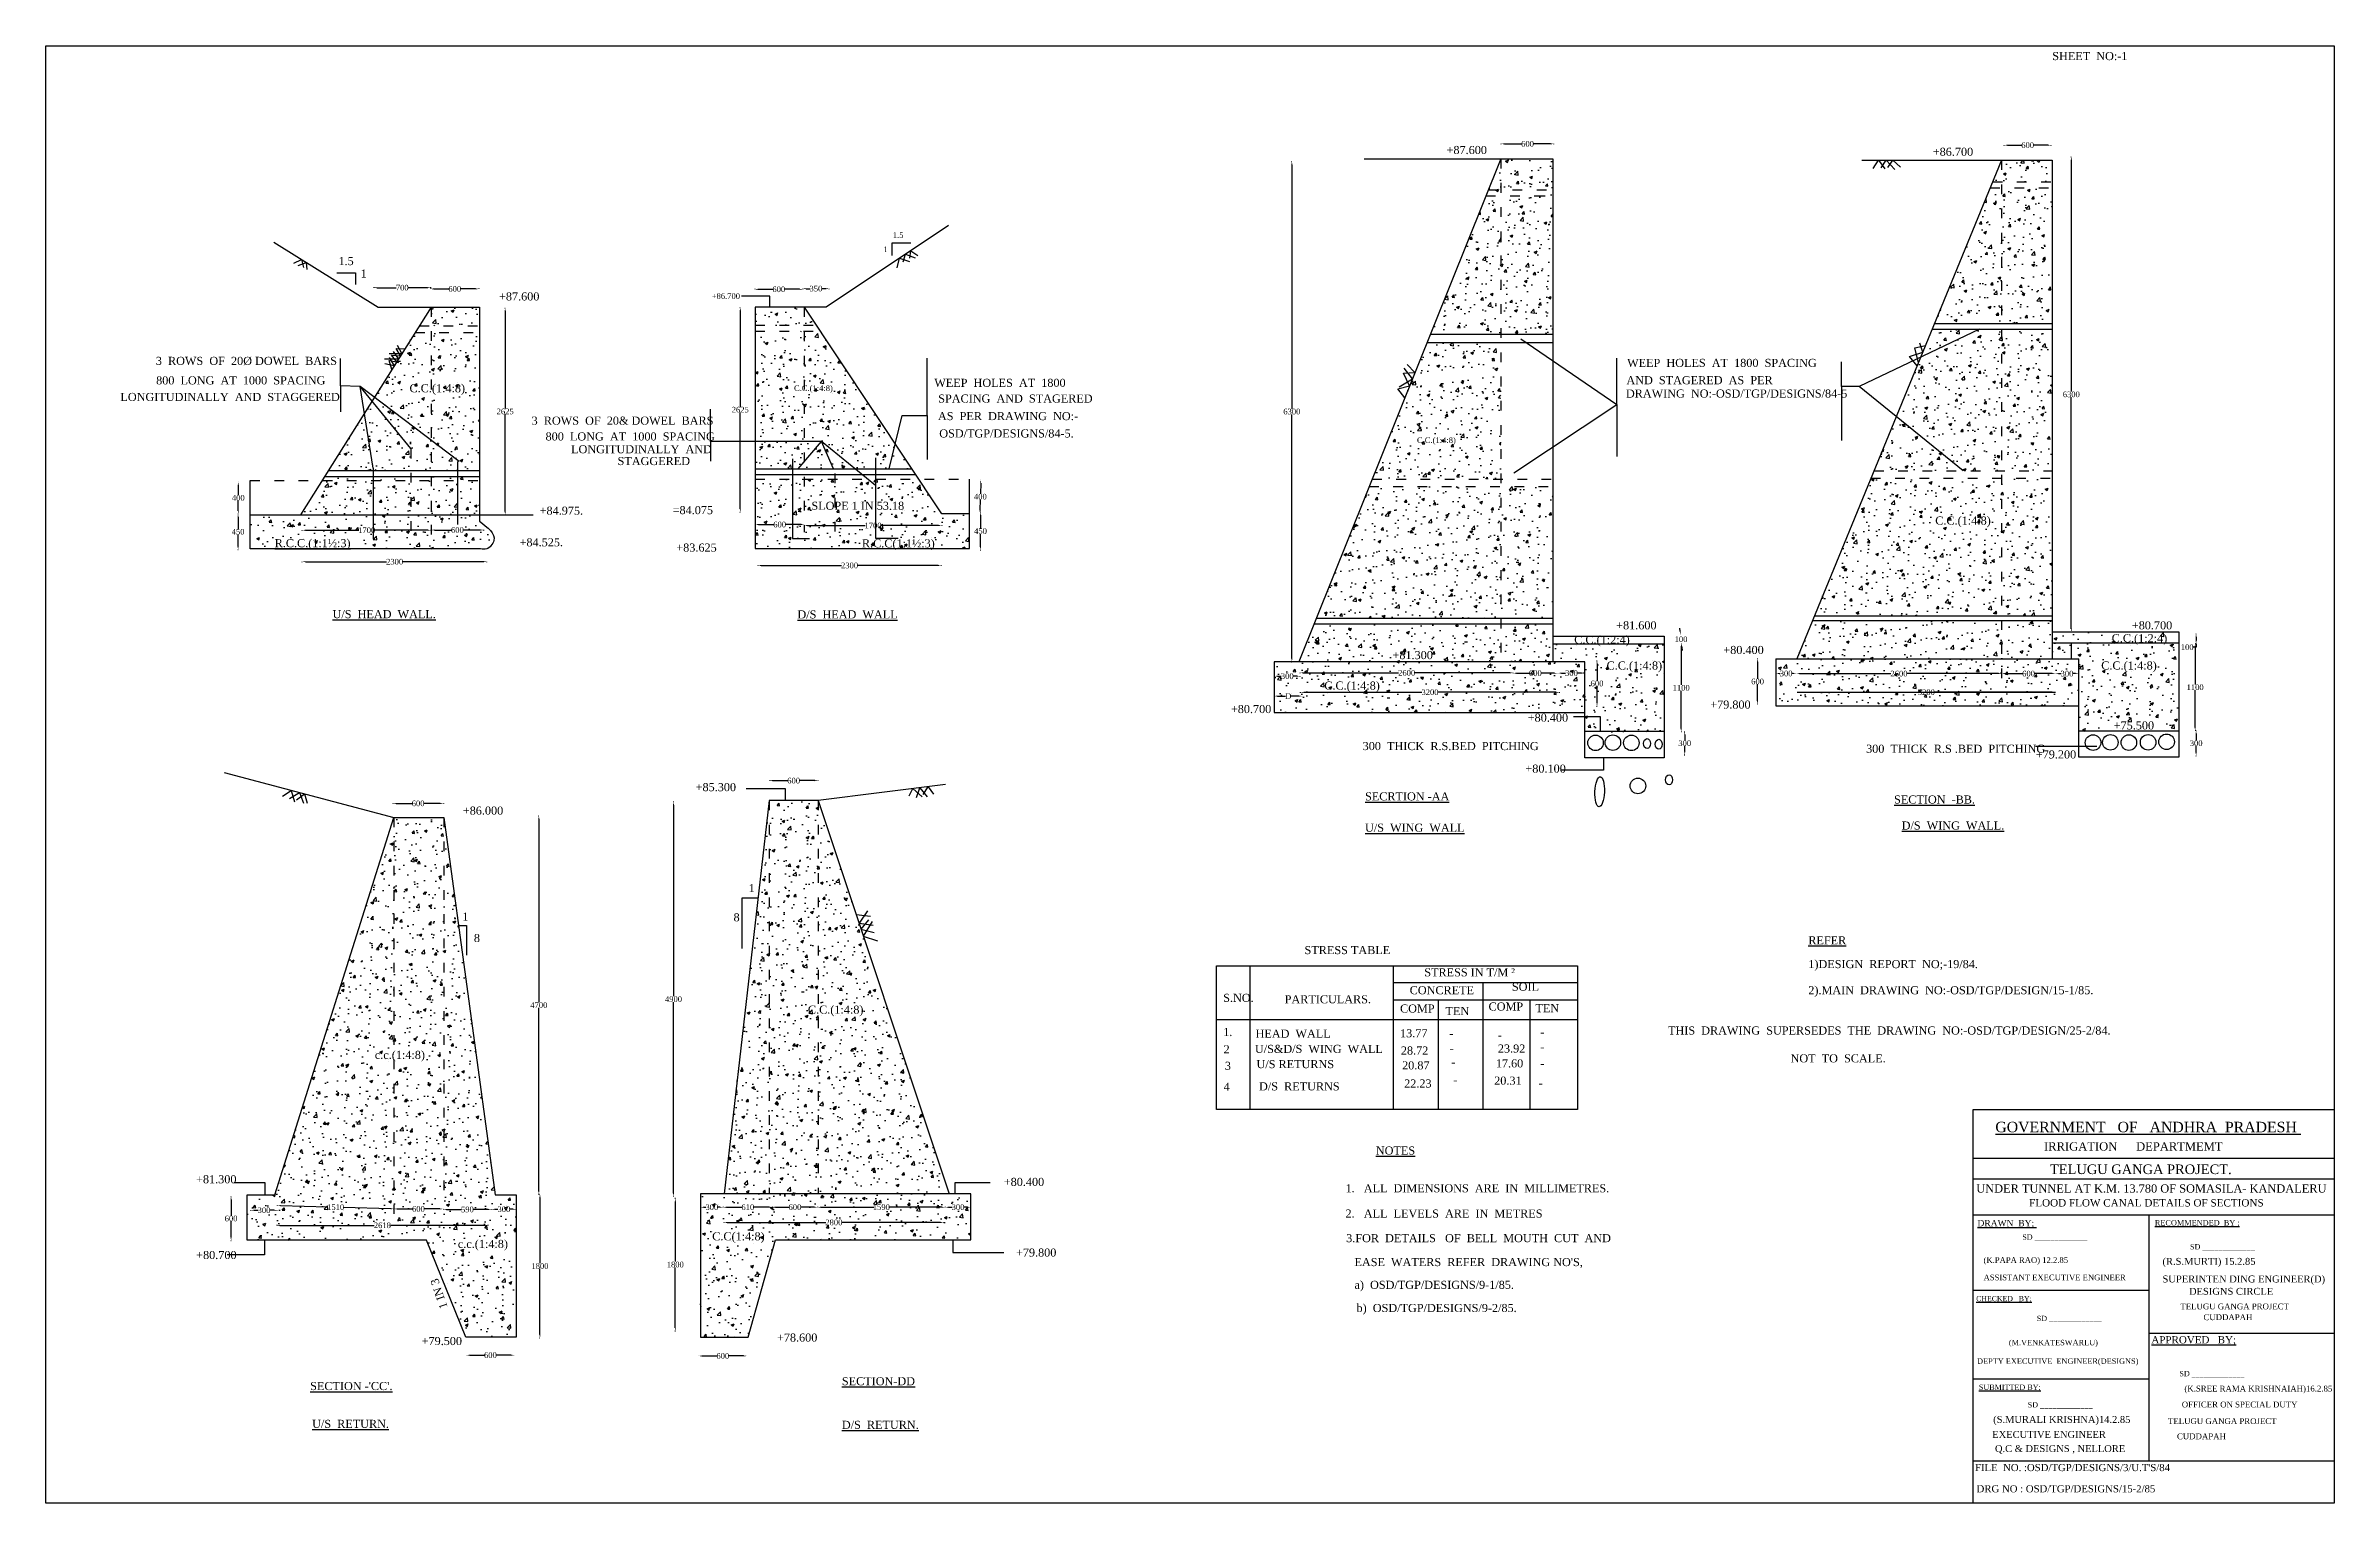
# Model space of a CAD drawing. Header units: millimetres. Extents: x 622 to 28982, y 1977 to 20039.
import ezdxf

# ---------------------------------------------------------------- set-up
doc = ezdxf.new("R2010")
doc.units = ezdxf.units.MM
doc.header["$MEASUREMENT"] = 0
doc.linetypes.add('ACAD_ISO03W100', pattern=[30, 12, -18])
for name, color, linetype in [('DIM', 5, 'Continuous'), ('DWG.LINE', 10, 'Continuous'), ('HATCH', 2, 'Continuous'), ('RAILING', 4, 'Continuous'), ('TEXT', 7, 'Continuous')]:
    doc.layers.add(name, color=color, linetype=linetype)
doc.layers.add('DO LINE', color=3, linetype='Continuous', plot=False)
doc.layers.add('TITLE', color=7, linetype='Continuous', lineweight=30)
doc.styles.get("Standard").update_dxf_attribs({"font": 'TIMES.TTF', "height": 70})
doc.dimstyles.get("Standard").update_dxf_attribs({"dimtxt": 70, "dimasz": 40, "dimexe": 0.18, "dimexo": 0.0625, "dimgap": 0.09, "dimtad": 0, "dimtih": 1, "dimtoh": 1, "dimdec": 0, "dimzin": 0, "dimdsep": 46, "dimtxsty": 'Standard', "dimcen": 300, "dimclre": 256, "dimclrt": 4, "dimadec": 0, "dimazin": 0, "dimtfac": 1, "dimtdec": 0, "dimtofl": 0, "dimtmove": 0, "dimatfit": 3, "dimfxl": 5, "dimfxlon": 1, "dimtolj": 1, "dimtzin": 0, "dimarcsym": 0})
pattern_1 = [(50, (0, 0), (358.63, -31.376), [37.5, -412.5]), (355, (0, 0), (-69.3757, 376.096), [30, -330]), (100.4514, (29.9, -2.6), (289.2547, 344.7198), [31.87, -350.571]), (46.1842, (0, 100), (533.6205, -82.7595), [56.25, -618.75]), (96.6356, (44.47, 93.1), (467.331, 487.059), [47.805, -525.8565]), (351.1842, (0, 100), (467.331, 487.059), [45, -495]), (21, (50, 75), (298.4535, -201.3094), [37.5, -412.5]), (326, (50, 75), (121.6577, 362.575), [30, -330]), (71.4514, (74.87, 58.22), (420.1113, 161.2652), [31.87, -350.571]), (37.5, (0, 0), (6.07993, 166.44693), [0, -326, 0, -335, 0, -331.25]), (7.5, (0, 0), (131.5348, 197.2059), [0, -191, 0, -318.5, 0, -126.25]), (327.5, (-111.5, 0), (266.9112, -11.27744), [0, -125, 0, -390, 0, -517.5]), (317.5, (-161.5, 0), (291.5931, 50.0525), [0, -162.5, 0, -259, 0, -367.5])]

msp = doc.modelspace()

# ---------------------------------------------------------------- texts
at = {"layer": 'TEXT', "linetype": 'Continuous', "ltscale": 0.2}
for s, height, p in [('SHEET  NO:-1', 100, (25487.6, 19861.6)), ('+87.600', 100, (17981.3, 18697.6)), ('+86.700', 100, (24007.1, 18675.5)), ('1.5', 70, (11118.5, 17658.1)), ('1.5', 100, (4248.9, 17320.6)), ('1', 70, (11002.5, 17481.5)), ('1', 100, (4524.2, 17167.2)), ('+87.600', 100, (6238.7, 16883)), ('+86.700', 70, (8874.9, 16901.8)), ('3  ROWS  OF  20%%C DOWEL  BARS', 100, (1985.8, 16084.3)), ('800  LONG  AT  1000  SPACING', 100, (1989.4, 15842.5)), ('WEEP  HOLES  AT  1800', 100, (11632.8, 15812.2)), ('AND  STAGERED  AS  PER  ', 100, (20210.2, 15844.8)), ('WEEP  HOLES  AT  1800  SPACING', 100, (20219.4, 16059.3)), ('LONGITUDINALLY  AND  STAGGERED', 100, (1546.7, 15637.2)), ('C.C.(1:4:8)', 100, (5129.7, 15745)), ('C.C.(1:4:8)', 70, (9894.3, 15760.8)), ('SPACING  AND  STAGERED', 100, (11681.6, 15617.3)), ('DRAWING  NO:-OSD/TGP/DESIGNS/84-5', 100, (20204.1, 15679.3)), ('3  ROWS  OF  20& DOWEL  BARS', 100, (6642.5, 15343.6)), ('AS  PER  DRAWING  NO:-', 100, (11678.3, 15399.6)), ('800  LONG  AT  1000  SPACING', 100, (6815.4, 15147.7)), ('LONGITUDINALLY  AND ', 100, (7131.8, 14989.4)), ('OSD/TGP/DESIGNS/84-5.', 100, (11694.6, 15185.2)), ('C.C.(1:4:8)', 70, (17614.8, 15116.8)), ('  STAGGERED', 100, (7632.3, 14842.9)), ('+84.975.', 100, (6741.9, 14228)), ('=84.075', 100, (8390.2, 14234.5)), ('SLOPE 1 IN 53.18', 100, (10110, 14288.5)), ('C.C.(1:4:8)', 100, (24037.8, 14105.2)), ('+84.525.', 100, (6493.3, 13835.9)), ('R.C.C(1:1½:3)', 100, (10736.5, 13822.6)), ('+83.625', 100, (8436, 13770.6)), ('+81.600', 100, (20083, 12807.5)), ('+80.700', 100, (26473.9, 12807.3)), ('+81.300', 100, (17311.2, 12437.8)), ('C.C.(1:2:4)', 100, (19563.5, 12629.3)), ('+80.400', 100, (21411.6, 12501.8)), ('C.C.(1:2:4)', 100, (26224.3, 12646.7)), ('C.C.(1:4:8)', 100, (19964.9, 12308.7)), ('C.C.(1:4:8)', 100, (26095, 12309.3)), ('C.C.(1:4:8)', 100, (16466.3, 12060.5)), ('+79.800', 100, (21249, 11824.9)), ('+80.700', 100, (15308.7, 11769.5)), ('+80.400', 100, (18987.1, 11662.4)), ('+75.500', 100, (26249.1, 11566.9)), ('300  THICK  R.S.BED  PITCHING', 100, (16941.4, 11310.7)), ('300  THICK  R.S .BED  PITCHING', 100, (23180.8, 11277.4)), ('+80.100', 100, (18958.4, 11031.1)), ('+79.200', 100, (25283.6, 11206.9)), ('+85.300', 100, (8675.3, 10801.6)), ('+86.000', 100, (5790.1, 10510.9)), ('1', 100, (9331.3, 9550.1)), ('1', 100, (5785, 9197.8)), ('8', 100, (9145.4, 9189.3)), ('8', 100, (5927.3, 8931.9)), ('STRESS TABLE', 100, (16221.3, 8782.1)), ('%%UREFER', 100, (22464.6, 8903)), ('STRESS IN T/M ²', 100, (17705.3, 8506.5)), ('1)DESIGN  REPORT  NO;-19/84.', 100, (22464.6, 8608.8)), ('S.NO.', 100, (15213.2, 8190.7)), ('PARTICULARS.', 100, (15974.9, 8172.5)), ('CONCRETE', 100, (17524.7, 8285.1)), ('SOIL', 100, (18791, 8327.8)), ('2).MAIN  DRAWING  NO:-OSD/TGP/DESIGN/15-1/85. ', 100, (22464.6, 8285.1)), ('C.C.(1:4:8)', 100, (10067, 8044.5)), ('COMP', 100, (17405, 8058)), ('TEN', 100, (17968.3, 8026.7)), ('COMP', 100, (18502.3, 8082.9)), ('TEN', 100, (19082.3, 8062.4)), ('1.', 100, (15213.2, 7767.1)), ('U/S&D/S  WING  WALL', 100, (15606.5, 7557.9)), ('HEAD  WALL', 100, (15614.3, 7746.7)), ('13.77', 100, (17405, 7751.8)), ('-', 100, (18014.5, 7751.1)), ('-', 100, (18617.3, 7730.7)), ('23.92', 100, (18617.3, 7562.3)), ('-', 100, (19143.6, 7766.4)), ('THIS  DRAWING  SUPERSEDES  THE  DRAWING  NO:-OSD/TGP/DESIGN/25-2/84.', 100, (20726.2, 7785.6)), ('c.c.(1:4:8)', 100, (4700, 7483.7)), ('2', 100, (15218.3, 7552.8)), ('3', 100, (15233.7, 7348.6)), ('U/S RETURNS', 100, (15626.1, 7369)), ('28.72', 100, (17415.2, 7537.5)), ('20.87', 100, (17430.5, 7353.7)), ('-', 100, (18019.6, 7562.3)), ('-', 100, (18040, 7393.8)), ('17.60', 100, (18591.8, 7378.5)), ('-', 100, (19143.6, 7582.7)), ('-', 100, (19143.6, 7378.5)), ('NOT  TO  SCALE.', 100, (22244.3, 7440.6)), ('4', 100, (15218.3, 7088.3)), ('D/S  RETURNS', 100, (15657.5, 7093.4)), ('22.23', 100, (17456, 7129.2)), ('-', 100, (18065.6, 7174.4)), ('20.31', 100, (18571.4, 7164.2)), ('-', 100, (19123.1, 7133.6)), ('%%UNOTES', 100, (17105, 6298.2)), ('+81.300', 100, (2484.3, 5942.6)), ('+80.400', 100, (12494.1, 5909.7)), ('1.   ALL  DIMENSIONS  ARE  IN  MILLIMETRES.', 100, (16729, 5830.5)), ('2.   ALL  LEVELS  ARE  IN  METRES', 100, (16729, 5517.4)), ('+80.700', 100, (2485.8, 5003.6)), ('c.c.(1:4:8)', 100, (5728.6, 5140.9)), ('C.C(1:4:8)', 100, (8880.7, 5235)), ('+79.800', 100, (12645.2, 5034)), ('3.FOR  DETAILS   OF  BELL  MOUTH  CUT  AND', 100, (16737.3, 5212.6)), ("EASE  WATERS  REFER  DRAWING NO'S,", 100, (16840.2, 4916)), ('a)  OSD/TGP/DESIGNS/9-1/85.', 100, (16840.2, 4633.9)), ('b)  OSD/TGP/DESIGNS/9-2/85.', 100, (16865.7, 4347)), ('+79.500', 100, (5279.5, 3937.6)), ('+78.600', 100, (9683.3, 3980.4))]:
    msp.add_text(s, height=height, dxfattribs=at).set_placement(p)
msp.add_text('1 IN 3', height=100, rotation=108.45237, dxfattribs=at).set_placement((5602.8, 4405.8))
at = {"layer": 'TITLE', "linetype": 'Continuous', "ltscale": 0.2}
for s, p in [('%%UR.C.C.(1:1½:3)', (3458.6, 13825.3)), ('%%UU/S  HEAD  WALL.', (4175.9, 12945.2)), ('%%UD/S  HEAD  WALL', (9936.8, 12942.2)), ('%%USECRTION -AA', (16970.8, 10687.1)), ('%%USECTION  -BB.', (23527.1, 10648.4)), ('%%UU/S  WING  WALL', (16970.8, 10298.9)), ('%%UD/S  WING  WALL.', (23621.5, 10326.1)), ("%%USECTION -'CC'.", (3898.1, 3379.8)), ('%%USECTION-DD', (10487.7, 3439.6)), ('%%UU/S  RETURN.', (3922.4, 2911.2)), ('%%UD/S  RETURN.', (10487.7, 2898.8))]:
    msp.add_text(s, height=100, dxfattribs=at).set_placement(p)
at = {"layer": 'TITLE', "lineweight": 30}
for s, height, p in [('%%UGOVERNMENT   OF   ANDHRA  PRADESH ', 129.408, (24782.3, 6575)), ('FLOOD FLOW CANAL DETAILS OF SECTIONS', 91.273, (25200.6, 5654.7))]:
    msp.add_text(s, height=height, dxfattribs=at).set_placement(p)
at = {"layer": 'TITLE'}
for s, height, p in [('IRRIGATION      DEPARTMEMT ', 103.011, (25385.7, 6347.7)), ('TELUGU GANGA PROJECT.', 118.499, (25459, 6056.7)), ('UNDER TUNNEL AT K.M. 13.780 OF SOMASILA- KANDALERU', 101.415, (24546.1, 5827.1)), ('%%UDRAWN  BY; ', 78.246, (24560.7, 5409.2)), ('%%URECOMMENDED  BY :', 67.149, (26758.9, 5418.8)), ('SD _____________', 65.547, (25116.2, 5243.3)), ('SD _____________', 65.547, (27194.7, 5122.4)), ('(K.PAPA RAO) 12.2.85', 70.701, (24636.4, 4955.5)), ('(R.S.MURTI) 15.2.85', 86.07, (26853.9, 4931.8)), ('%%UCHECKED   BY;', 63.199, (24544.7, 4481.2)), ('ASSISTANT EXECUTIVE ENGINEER', 70.701, (24636.4, 4740.5)), ('SUPERINTEN DING ENGINEER(D)', 86.07, (26853.9, 4713.3)), ('DESIGNS CIRCLE', 86.07, (27182.4, 4560.3)), ('SD _____________', 65.547, (25295.9, 4234.7)), ('TELUGU GANGA PROJECT', 72.227, (27075.5, 4380.2)), ('CUDDAPAH', 72.23, (27361.5, 4246.2)), ('(M.VENKATESWARLU)', 67.243, (24949.8, 3934.9)), ('%%UAPPROVED   BY;', 90.284, (26715.9, 3957.8)), ('DEPTY EXECUTIVE  ENGINEER(DESIGNS)', 67.243, (24555.8, 3704.9)), ('%%USUBMITTED BY;', 65.812, (24577.9, 3381.7)), ('SD _____________', 65.547, (27063.5, 3551.2)), ('(K.SREE RAMA KRISHNAIAH)16.2.85', 72.227, (27125.4, 3361.5)), ('SD _____________', 65.547, (25183.6, 3164)), ('OFFICER ON SPECIAL DUTY', 72.227, (27092.9, 3164.5)), ('EXECUTIVE ENGINEER ', 85.842, (24744.6, 2786.7)), ('(S.MURALI KRISHNA)14.2.85', 85.842, (24755.6, 2972.7)), ('TELUGU GANGA PROJECT', 72.227, (26922, 2958.7)), ('CUDDAPAH', 72.23, (27033, 2770.2)), ('Q.C & DESIGNS , NELLORE', 85.842, (24777.6, 2611.7)), ("FILE  NO. :OSD/TGP/DESIGNS/3/U.T'S/84", 88.109, (24530.7, 2375.2)), ('DRG NO : OSD/TGP/DESIGNS/15-2/85', 88.109, (24550, 2112.6))]:
    msp.add_text(s, height=height, dxfattribs=at).set_placement(p)

# ---------------------------------------------------------------- blocks, each defined once
blk = doc.blocks.new('*D52')
at = {"layer": 'Defpoints', "color": 0, "ltscale": 0.2}
for p in [(22327, 12028), (25527, 12028), (25527, 12028)]:
    blk.add_point(p, dxfattribs=at)
at = {"layer": 'DIM', "lineweight": -2, "ltscale": 0.2}
for p, q in [((22327, 12028), (22327, 12028)), ((25527, 12028), (25527, 12028))]:
    blk.add_line(p, q, dxfattribs=at)
at = {"layer": 'DIM', "color": 0, "lineweight": -2, "ltscale": 0.2}
for p, q in [((22367, 12028), (23828, 12028)), ((25487, 12028), (24027, 12028))]:
    blk.add_line(p, q, dxfattribs=at)
at = {"layer": 'DIM', "color": 0, "ltscale": 0.2}
for points in [[(22367, 12034), (22367, 12021), (22327, 12028)], [(25487, 12034), (25487, 12021), (25527, 12028)]]:
    blk.add_solid(points, dxfattribs=at)
at = {"layer": 'DIM', "color": 4, "ltscale": 0.2, "insert": (23927, 12028), "char_height": 70, "attachment_point": 5}
blk.add_mtext('\\A1;3200', dxfattribs=at)
blk = doc.blocks.new('*D53')
at = {"layer": 'Defpoints', "color": 0, "ltscale": 0.2}
for p in [(4687, 17050), (5391, 17050), (5391, 17041)]:
    blk.add_point(p, dxfattribs=at)
at = {"layer": 'DIM', "lineweight": -2, "ltscale": 0.2}
for p, q in [((4687, 17046), (4687, 17040)), ((5391, 17046), (5391, 17040))]:
    blk.add_line(p, q, dxfattribs=at)
at = {"layer": 'DIM', "color": 0, "lineweight": -2, "ltscale": 0.2}
for p, q in [((4727, 17041), (4965, 17041)), ((5351, 17041), (5113, 17041))]:
    blk.add_line(p, q, dxfattribs=at)
at = {"layer": 'DIM', "color": 0, "ltscale": 0.2}
for points in [[(4727, 17047), (4727, 17034), (4687, 17041)], [(5351, 17047), (5351, 17034), (5391, 17041)]]:
    blk.add_solid(points, dxfattribs=at)
at = {"layer": 'DIM', "color": 4, "ltscale": 0.2, "insert": (5039, 17041), "char_height": 70, "attachment_point": 5}
blk.add_mtext('\\A1;700', dxfattribs=at)
blk = doc.blocks.new('*D54')
at = {"layer": 'Defpoints', "color": 0, "ltscale": 0.2}
for p in [(5391, 17041), (5988, 17041), (5988, 17026)]:
    blk.add_point(p, dxfattribs=at)
at = {"layer": 'DIM', "lineweight": -2, "ltscale": 0.2}
for p, q in [((5391, 17031), (5391, 17026)), ((5988, 17031), (5988, 17026))]:
    blk.add_line(p, q, dxfattribs=at)
at = {"layer": 'DIM', "color": 0, "lineweight": -2, "ltscale": 0.2}
for p, q in [((5431, 17026), (5616, 17026)), ((5948, 17026), (5763, 17026))]:
    blk.add_line(p, q, dxfattribs=at)
at = {"layer": 'DIM', "color": 0, "ltscale": 0.2}
for points in [[(5431, 17033), (5431, 17019), (5391, 17026)], [(5948, 17033), (5948, 17019), (5988, 17026)]]:
    blk.add_solid(points, dxfattribs=at)
at = {"layer": 'DIM', "color": 4, "ltscale": 0.2, "insert": (5690, 17026), "char_height": 70, "attachment_point": 5}
blk.add_mtext('\\A1;600', dxfattribs=at)
blk = doc.blocks.new('*D55')
at = {"layer": 'Defpoints', "color": 0, "ltscale": 0.2}
for p in [(6239, 16789), (6239, 14228), (6315, 14228)]:
    blk.add_point(p, dxfattribs=at)
at = {"layer": 'DIM', "lineweight": -2, "ltscale": 0.2}
for p, q in [((6310, 16789), (6315, 16789)), ((6310, 14228), (6315, 14228))]:
    blk.add_line(p, q, dxfattribs=at)
at = {"layer": 'DIM', "color": 0, "lineweight": -2, "ltscale": 0.2}
for p, q in [((6315, 16749), (6315, 15544)), ((6315, 14268), (6315, 15473))]:
    blk.add_line(p, q, dxfattribs=at)
at = {"layer": 'DIM', "color": 0, "ltscale": 0.2}
for points in [[(6308, 16749), (6322, 16749), (6315, 16789)], [(6308, 14268), (6322, 14268), (6315, 14228)]]:
    blk.add_solid(points, dxfattribs=at)
at = {"layer": 'DIM', "color": 4, "ltscale": 0.2, "insert": (6315, 15508), "char_height": 70, "attachment_point": 5}
blk.add_mtext('\\A1;2625', dxfattribs=at)
blk = doc.blocks.new('*D56')
at = {"layer": 'Defpoints', "color": 0, "ltscale": 0.2}
for p in [(3800, 14002), (5397, 14036), (5397, 14002)]:
    blk.add_point(p, dxfattribs=at)
at = {"layer": 'DIM', "lineweight": -2, "ltscale": 0.2}
for p, q in [((3800, 14031), (3800, 14036)), ((5397, 14031), (5397, 14036))]:
    blk.add_line(p, q, dxfattribs=at)
at = {"layer": 'DIM', "color": 0, "lineweight": -2, "ltscale": 0.2}
for p, q in [((3840, 14036), (4503, 14036)), ((5357, 14036), (4694, 14036))]:
    blk.add_line(p, q, dxfattribs=at)
at = {"layer": 'DIM', "color": 0, "ltscale": 0.2}
for points in [[(3840, 14042), (3840, 14029), (3800, 14036)], [(5357, 14042), (5357, 14029), (5397, 14036)]]:
    blk.add_solid(points, dxfattribs=at)
at = {"layer": 'DIM', "color": 4, "ltscale": 0.2, "insert": (4599, 14036), "char_height": 70, "attachment_point": 5}
blk.add_mtext('\\A1;1700', dxfattribs=at)
blk = doc.blocks.new('*D57')
at = {"layer": 'Defpoints', "color": 0, "ltscale": 0.2}
for p in [(5397, 14031), (6050, 14038), (6050, 14031)]:
    blk.add_point(p, dxfattribs=at)
at = {"layer": 'DIM', "lineweight": -2, "ltscale": 0.2}
for p, q in [((5397, 14033), (5397, 14039)), ((6050, 14033), (6050, 14039))]:
    blk.add_line(p, q, dxfattribs=at)
at = {"layer": 'DIM', "color": 0, "lineweight": -2, "ltscale": 0.2}
for p, q in [((5437, 14038), (5650, 14038)), ((6010, 14038), (5797, 14038))]:
    blk.add_line(p, q, dxfattribs=at)
at = {"layer": 'DIM', "color": 0, "ltscale": 0.2}
for points in [[(5437, 14045), (5437, 14032), (5397, 14038)], [(6010, 14045), (6010, 14032), (6050, 14038)]]:
    blk.add_solid(points, dxfattribs=at)
at = {"layer": 'DIM', "color": 4, "ltscale": 0.2, "insert": (5723, 14038), "char_height": 70, "attachment_point": 5}
blk.add_mtext('\\A1;600', dxfattribs=at)
blk = doc.blocks.new('*D58')
at = {"layer": 'Defpoints', "color": 0, "ltscale": 0.2}
for p in [(6089, 13645), (3801, 13604), (6089, 13604)]:
    blk.add_point(p, dxfattribs=at)
at = {"layer": 'DIM', "lineweight": -2, "ltscale": 0.2}
for p, q in [((3801, 13640), (3801, 13645)), ((6089, 13640), (6089, 13645))]:
    blk.add_line(p, q, dxfattribs=at)
at = {"layer": 'DIM', "color": 0, "lineweight": -2, "ltscale": 0.2}
for p, q in [((3841, 13645), (4844, 13645)), ((6049, 13645), (5045, 13645))]:
    blk.add_line(p, q, dxfattribs=at)
at = {"layer": 'DIM', "color": 0, "ltscale": 0.2}
for points in [[(3841, 13652), (3841, 13639), (3801, 13645)], [(6049, 13652), (6049, 13639), (6089, 13645)]]:
    blk.add_solid(points, dxfattribs=at)
at = {"layer": 'DIM', "color": 4, "ltscale": 0.2, "insert": (4945, 13645), "char_height": 70, "attachment_point": 5}
blk.add_mtext('\\A1;2300', dxfattribs=at)
blk = doc.blocks.new('*D59')
at = {"layer": 'Defpoints', "color": 0, "ltscale": 0.2}
for p in [(2989, 14237), (2989, 13795), (3005, 13795)]:
    blk.add_point(p, dxfattribs=at)
at = {"layer": 'DIM', "lineweight": -2, "ltscale": 0.2}
for p, q in [((3000, 14237), (3005, 14237)), ((3000, 13795), (3005, 13795))]:
    blk.add_line(p, q, dxfattribs=at)
at = {"layer": 'DIM', "color": 0, "lineweight": -2, "ltscale": 0.2}
for p, q in [((3005, 14197), (3005, 14052)), ((3005, 13835), (3005, 13981))]:
    blk.add_line(p, q, dxfattribs=at)
at = {"layer": 'DIM', "color": 0, "ltscale": 0.2}
for points in [[(2998, 14197), (3012, 14197), (3005, 14237)], [(2998, 13835), (3012, 13835), (3005, 13795)]]:
    blk.add_solid(points, dxfattribs=at)
at = {"layer": 'DIM', "color": 4, "ltscale": 0.2, "insert": (3005, 14016), "char_height": 70, "attachment_point": 5}
blk.add_mtext('\\A1;450', dxfattribs=at)
blk = doc.blocks.new('*D60')
at = {"layer": 'Defpoints', "color": 0, "ltscale": 0.2}
for p in [(3005, 14634), (3007, 14634), (3005, 14237)]:
    blk.add_point(p, dxfattribs=at)
at = {"layer": 'DIM', "lineweight": -2, "ltscale": 0.2}
for p, q in [((3005, 14634), (3007, 14634)), ((3005, 14237), (3007, 14237))]:
    blk.add_line(p, q, dxfattribs=at)
at = {"layer": 'DIM', "color": 0, "lineweight": -2, "ltscale": 0.2}
for p, q in [((3007, 14594), (3007, 14471)), ((3007, 14277), (3007, 14400))]:
    blk.add_line(p, q, dxfattribs=at)
at = {"layer": 'DIM', "color": 0, "ltscale": 0.2}
for points in [[(3001, 14594), (3014, 14594), (3007, 14634)], [(3001, 14277), (3014, 14277), (3007, 14237)]]:
    blk.add_solid(points, dxfattribs=at)
at = {"layer": 'DIM', "color": 4, "ltscale": 0.2, "insert": (3007, 14436), "char_height": 70, "attachment_point": 5}
blk.add_mtext('\\A1;400', dxfattribs=at)
blk = doc.blocks.new('*D61')
at = {"layer": 'Defpoints', "color": 0, "ltscale": 0.2}
for p in [(9446, 13601), (11720, 13601), (11720, 13599)]:
    blk.add_point(p, dxfattribs=at)
at = {"layer": 'DIM', "lineweight": -2, "ltscale": 0.2}
for p, q in [((9446, 13601), (9446, 13599)), ((11720, 13601), (11720, 13599))]:
    blk.add_line(p, q, dxfattribs=at)
at = {"layer": 'DIM', "color": 0, "lineweight": -2, "ltscale": 0.2}
for p, q in [((9486, 13599), (10482, 13599)), ((11680, 13599), (10683, 13599))]:
    blk.add_line(p, q, dxfattribs=at)
at = {"layer": 'DIM', "color": 0, "ltscale": 0.2}
for points in [[(9486, 13605), (9486, 13592), (9446, 13599)], [(11680, 13605), (11680, 13592), (11720, 13599)]]:
    blk.add_solid(points, dxfattribs=at)
at = {"layer": 'DIM', "color": 4, "ltscale": 0.2, "insert": (10583, 13599), "char_height": 70, "attachment_point": 5}
blk.add_mtext('\\A1;2300', dxfattribs=at)
blk = doc.blocks.new('*D62')
at = {"layer": 'Defpoints', "color": 0, "ltscale": 0.2}
for p in [(9413, 14106), (10021, 14106), (10021, 14106)]:
    blk.add_point(p, dxfattribs=at)
at = {"layer": 'DIM', "lineweight": -2, "ltscale": 0.2}
for p, q in [((9413, 14106), (9413, 14106)), ((10021, 14106), (10021, 14106))]:
    blk.add_line(p, q, dxfattribs=at)
at = {"layer": 'DIM', "color": 0, "lineweight": -2, "ltscale": 0.2}
for p, q in [((9453, 14106), (9644, 14106)), ((9981, 14106), (9791, 14106))]:
    blk.add_line(p, q, dxfattribs=at)
at = {"layer": 'DIM', "color": 0, "ltscale": 0.2}
for points in [[(9453, 14113), (9453, 14099), (9413, 14106)], [(9981, 14113), (9981, 14099), (10021, 14106)]]:
    blk.add_solid(points, dxfattribs=at)
at = {"layer": 'DIM', "color": 4, "ltscale": 0.2, "insert": (9717, 14106), "char_height": 70, "attachment_point": 5}
blk.add_mtext('\\A1;600', dxfattribs=at)
blk = doc.blocks.new('*D63')
at = {"layer": 'Defpoints', "color": 0, "ltscale": 0.2}
for p in [(10021, 14106), (11727, 14106), (11727, 14094)]:
    blk.add_point(p, dxfattribs=at)
at = {"layer": 'DIM', "lineweight": -2, "ltscale": 0.2}
for p, q in [((10021, 14099), (10021, 14093)), ((11727, 14099), (11727, 14093))]:
    blk.add_line(p, q, dxfattribs=at)
at = {"layer": 'DIM', "color": 0, "lineweight": -2, "ltscale": 0.2}
for p, q in [((10061, 14094), (10778, 14094)), ((11687, 14094), (10970, 14094))]:
    blk.add_line(p, q, dxfattribs=at)
at = {"layer": 'DIM', "color": 0, "ltscale": 0.2}
for points in [[(10061, 14100), (10061, 14087), (10021, 14094)], [(11687, 14100), (11687, 14087), (11727, 14094)]]:
    blk.add_solid(points, dxfattribs=at)
at = {"layer": 'DIM', "color": 4, "ltscale": 0.2, "insert": (10874, 14094), "char_height": 70, "attachment_point": 5}
blk.add_mtext('\\A1;1700', dxfattribs=at)
blk = doc.blocks.new('*D64')
at = {"layer": 'Defpoints', "color": 0, "ltscale": 0.2}
for p in [(2900, 5780), (2900, 5233), (2918, 5233)]:
    blk.add_point(p, dxfattribs=at)
at = {"layer": 'DIM', "lineweight": -2, "ltscale": 0.2}
for p, q in [((2913, 5780), (2918, 5780)), ((2913, 5233), (2918, 5233))]:
    blk.add_line(p, q, dxfattribs=at)
at = {"layer": 'DIM', "color": 0, "lineweight": -2, "ltscale": 0.2}
for p, q in [((2918, 5740), (2918, 5542)), ((2918, 5273), (2918, 5471))]:
    blk.add_line(p, q, dxfattribs=at)
at = {"layer": 'DIM', "color": 0, "ltscale": 0.2}
for points in [[(2911, 5740), (2924, 5740), (2918, 5780)], [(2911, 5273), (2924, 5273), (2918, 5233)]]:
    blk.add_solid(points, dxfattribs=at)
at = {"layer": 'DIM', "color": 4, "ltscale": 0.2, "insert": (2918, 5506), "char_height": 70, "attachment_point": 5}
blk.add_mtext('\\A1;600', dxfattribs=at)
blk = doc.blocks.new('*D65')
at = {"layer": 'Defpoints', "color": 0, "ltscale": 0.2}
for p in [(3163, 5606), (3490, 5608), (3490, 5606)]:
    blk.add_point(p, dxfattribs=at)
at = {"layer": 'DIM', "lineweight": -2, "ltscale": 0.2}
for p, q in [((3163, 5606), (3163, 5608)), ((3490, 5606), (3490, 5608))]:
    blk.add_line(p, q, dxfattribs=at)
at = {"layer": 'DIM', "color": 0, "lineweight": -2, "ltscale": 0.2}
for p, q in [((3203, 5608), (3253, 5608)), ((3450, 5608), (3400, 5608))]:
    blk.add_line(p, q, dxfattribs=at)
at = {"layer": 'DIM', "color": 0, "ltscale": 0.2}
for points in [[(3203, 5615), (3203, 5601), (3163, 5608)], [(3450, 5615), (3450, 5601), (3490, 5608)]]:
    blk.add_solid(points, dxfattribs=at)
at = {"layer": 'DIM', "color": 4, "ltscale": 0.2, "insert": (3326, 5608), "char_height": 70, "attachment_point": 5}
blk.add_mtext('\\A1;300', dxfattribs=at)
blk = doc.blocks.new('*D66')
at = {"layer": 'Defpoints', "color": 0, "ltscale": 0.2}
for p in [(3490, 5606), (4934, 5564), (4936, 5625)]:
    blk.add_point(p, dxfattribs=at)
at = {"layer": 'DIM', "lineweight": -2, "ltscale": 0.2}
for p, q in [((3492, 5662), (3492, 5667)), ((4935, 5620), (4936, 5626))]:
    blk.add_line(p, q, dxfattribs=at)
at = {"layer": 'DIM', "color": 0, "lineweight": -2, "ltscale": 0.2}
for p, q in [((3532, 5666), (4118, 5649)), ((4896, 5627), (4309, 5643))]:
    blk.add_line(p, q, dxfattribs=at)
at = {"layer": 'DIM', "color": 0, "ltscale": 0.2}
for points in [[(3532, 5672), (3531, 5659), (3492, 5667)], [(4896, 5633), (4895, 5620), (4936, 5625)]]:
    blk.add_solid(points, dxfattribs=at)
at = {"layer": 'DIM', "color": 4, "ltscale": 0.2, "insert": (4214, 5646), "char_height": 70, "attachment_point": 5}
blk.add_mtext('\\A1;1510', dxfattribs=at)
blk = doc.blocks.new('*D67')
at = {"layer": 'Defpoints', "color": 0, "ltscale": 0.2}
for p in [(4936, 5625), (5545, 5625), (5545, 5624)]:
    blk.add_point(p, dxfattribs=at)
at = {"layer": 'DIM', "lineweight": -2, "ltscale": 0.2}
for p, q in [((4936, 5625), (4936, 5624)), ((5545, 5625), (5545, 5624))]:
    blk.add_line(p, q, dxfattribs=at)
at = {"layer": 'DIM', "color": 0, "lineweight": -2, "ltscale": 0.2}
for p, q in [((4976, 5624), (5167, 5624)), ((5505, 5624), (5314, 5624))]:
    blk.add_line(p, q, dxfattribs=at)
at = {"layer": 'DIM', "color": 0, "ltscale": 0.2}
for points in [[(4976, 5631), (4976, 5618), (4936, 5624)], [(5505, 5631), (5505, 5618), (5545, 5624)]]:
    blk.add_solid(points, dxfattribs=at)
at = {"layer": 'DIM', "color": 4, "ltscale": 0.2, "insert": (5240, 5624), "char_height": 70, "attachment_point": 5}
blk.add_mtext('\\A1;600', dxfattribs=at)
blk = doc.blocks.new('*D68')
at = {"layer": 'Defpoints', "color": 0, "ltscale": 0.2}
for p in [(5549, 5624), (6145, 5624), (6145, 5618)]:
    blk.add_point(p, dxfattribs=at)
at = {"layer": 'DIM', "lineweight": -2, "ltscale": 0.2}
for p, q in [((5549, 5623), (5549, 5618)), ((6145, 5623), (6145, 5618))]:
    blk.add_line(p, q, dxfattribs=at)
at = {"layer": 'DIM', "color": 0, "lineweight": -2, "ltscale": 0.2}
for p, q in [((5589, 5618), (5774, 5618)), ((6105, 5618), (5920, 5618))]:
    blk.add_line(p, q, dxfattribs=at)
at = {"layer": 'DIM', "color": 0, "ltscale": 0.2}
for points in [[(5589, 5625), (5589, 5612), (5549, 5618)], [(6105, 5625), (6105, 5612), (6145, 5618)]]:
    blk.add_solid(points, dxfattribs=at)
at = {"layer": 'DIM', "color": 4, "ltscale": 0.2, "insert": (5847, 5618), "char_height": 70, "attachment_point": 5}
blk.add_mtext('\\A1;590', dxfattribs=at)
blk = doc.blocks.new('*D69')
at = {"layer": 'Defpoints', "color": 0, "ltscale": 0.2}
for p in [(6147, 5618), (6451, 5620), (6451, 5618)]:
    blk.add_point(p, dxfattribs=at)
at = {"layer": 'DIM', "lineweight": -2, "ltscale": 0.2}
for p, q in [((6147, 5618), (6147, 5621)), ((6451, 5618), (6451, 5621))]:
    blk.add_line(p, q, dxfattribs=at)
at = {"layer": 'DIM', "color": 0, "lineweight": -2, "ltscale": 0.2}
for p, q in [((6187, 5620), (6225, 5620)), ((6411, 5620), (6372, 5620))]:
    blk.add_line(p, q, dxfattribs=at)
at = {"layer": 'DIM', "color": 0, "ltscale": 0.2}
for points in [[(6187, 5627), (6187, 5614), (6147, 5620)], [(6411, 5627), (6411, 5614), (6451, 5620)]]:
    blk.add_solid(points, dxfattribs=at)
at = {"layer": 'DIM', "color": 4, "ltscale": 0.2, "insert": (6299, 5620), "char_height": 70, "attachment_point": 5}
blk.add_mtext('\\A1;300', dxfattribs=at)
blk = doc.blocks.new('*D70')
at = {"layer": 'Defpoints', "color": 0, "ltscale": 0.2}
for p in [(3484, 5426), (6101, 5426), (6101, 5421)]:
    blk.add_point(p, dxfattribs=at)
at = {"layer": 'DIM', "lineweight": -2, "ltscale": 0.2}
for p, q in [((3484, 5426), (3484, 5421)), ((6101, 5426), (6101, 5421))]:
    blk.add_line(p, q, dxfattribs=at)
at = {"layer": 'DIM', "color": 0, "lineweight": -2, "ltscale": 0.2}
for p, q in [((3524, 5421), (4693, 5421)), ((6061, 5421), (4892, 5421))]:
    blk.add_line(p, q, dxfattribs=at)
at = {"layer": 'DIM', "color": 0, "ltscale": 0.2}
for points in [[(3524, 5428), (3524, 5414), (3484, 5421)], [(6061, 5428), (6061, 5414), (6101, 5421)]]:
    blk.add_solid(points, dxfattribs=at)
at = {"layer": 'DIM', "color": 4, "ltscale": 0.2, "insert": (4793, 5421), "char_height": 70, "attachment_point": 5}
blk.add_mtext('\\A1;2618', dxfattribs=at)
blk = doc.blocks.new('*D71')
at = {"layer": 'Defpoints', "color": 0, "ltscale": 0.2}
for p in [(4923, 10668), (5550, 10668), (5550, 10650)]:
    blk.add_point(p, dxfattribs=at)
at = {"layer": 'DIM', "lineweight": -2, "ltscale": 0.2}
for p, q in [((4923, 10655), (4923, 10650)), ((5550, 10655), (5550, 10650))]:
    blk.add_line(p, q, dxfattribs=at)
at = {"layer": 'DIM', "color": 0, "lineweight": -2, "ltscale": 0.2}
for p, q in [((4963, 10650), (5163, 10650)), ((5510, 10650), (5310, 10650))]:
    blk.add_line(p, q, dxfattribs=at)
at = {"layer": 'DIM', "color": 0, "ltscale": 0.2}
for points in [[(4963, 10657), (4963, 10644), (4923, 10650)], [(5510, 10657), (5510, 10644), (5550, 10650)]]:
    blk.add_solid(points, dxfattribs=at)
at = {"layer": 'DIM', "color": 4, "ltscale": 0.2, "insert": (5236, 10650), "char_height": 70, "attachment_point": 5}
blk.add_mtext('\\A1;600', dxfattribs=at)
blk = doc.blocks.new('*D72')
at = {"layer": 'Defpoints', "color": 0, "ltscale": 0.2}
for p in [(6665, 10495), (6665, 5806), (6732, 5806)]:
    blk.add_point(p, dxfattribs=at)
at = {"layer": 'DIM', "lineweight": -2, "ltscale": 0.2}
for p, q in [((6727, 10495), (6733, 10495)), ((6727, 5806), (6733, 5806))]:
    blk.add_line(p, q, dxfattribs=at)
at = {"layer": 'DIM', "color": 0, "lineweight": -2, "ltscale": 0.2}
for p, q in [((6732, 10455), (6732, 8186)), ((6732, 5846), (6732, 8115))]:
    blk.add_line(p, q, dxfattribs=at)
at = {"layer": 'DIM', "color": 0, "ltscale": 0.2}
for points in [[(6726, 10455), (6739, 10455), (6732, 10495)], [(6726, 5846), (6739, 5846), (6732, 5806)]]:
    blk.add_solid(points, dxfattribs=at)
at = {"layer": 'DIM', "color": 4, "ltscale": 0.2, "insert": (6732, 8150), "char_height": 70, "attachment_point": 5}
blk.add_mtext('\\A1;4700', dxfattribs=at)
blk = doc.blocks.new('*D73')
at = {"layer": 'Defpoints', "color": 0, "ltscale": 0.2}
for p in [(6727, 5806), (6727, 4027), (6746, 4027)]:
    blk.add_point(p, dxfattribs=at)
at = {"layer": 'DIM', "lineweight": -2, "ltscale": 0.2}
for p, q in [((6741, 5806), (6746, 5806)), ((6741, 4027), (6746, 4027))]:
    blk.add_line(p, q, dxfattribs=at)
at = {"layer": 'DIM', "color": 0, "lineweight": -2, "ltscale": 0.2}
for p, q in [((6746, 5766), (6746, 4952)), ((6746, 4067), (6746, 4881))]:
    blk.add_line(p, q, dxfattribs=at)
at = {"layer": 'DIM', "color": 0, "ltscale": 0.2}
for points in [[(6739, 5766), (6753, 5766), (6746, 5806)], [(6739, 4067), (6753, 4067), (6746, 4027)]]:
    blk.add_solid(points, dxfattribs=at)
at = {"layer": 'DIM', "color": 4, "ltscale": 0.2, "insert": (6746, 4916), "char_height": 70, "attachment_point": 5}
blk.add_mtext('\\A1;1800', dxfattribs=at)
blk = doc.blocks.new('*D74')
at = {"layer": 'Defpoints', "color": 0, "ltscale": 0.2}
for p in [(8390, 5756), (8390, 4113), (8423, 4113)]:
    blk.add_point(p, dxfattribs=at)
at = {"layer": 'DIM', "lineweight": -2, "ltscale": 0.2}
for p, q in [((8418, 5756), (8424, 5756)), ((8418, 4113), (8424, 4113))]:
    blk.add_line(p, q, dxfattribs=at)
at = {"layer": 'DIM', "color": 0, "lineweight": -2, "ltscale": 0.2}
for p, q in [((8423, 5716), (8423, 4971)), ((8423, 4153), (8423, 4899))]:
    blk.add_line(p, q, dxfattribs=at)
at = {"layer": 'DIM', "color": 0, "ltscale": 0.2}
for points in [[(8417, 5716), (8430, 5716), (8423, 5756)], [(8417, 4153), (8430, 4153), (8423, 4113)]]:
    blk.add_solid(points, dxfattribs=at)
at = {"layer": 'DIM', "color": 4, "ltscale": 0.2, "insert": (8423, 4935), "char_height": 70, "attachment_point": 5}
blk.add_mtext('\\A1;1800', dxfattribs=at)
blk = doc.blocks.new('*D75')
at = {"layer": 'Defpoints', "color": 0, "ltscale": 0.2}
for p in [(8401, 10669), (8419, 10669), (8419, 5780)]:
    blk.add_point(p, dxfattribs=at)
at = {"layer": 'DIM', "lineweight": -2, "ltscale": 0.2}
for p, q in [((8406, 10669), (8400, 10669)), ((8406, 5780), (8400, 5780))]:
    blk.add_line(p, q, dxfattribs=at)
at = {"layer": 'DIM', "color": 0, "lineweight": -2, "ltscale": 0.2}
for p, q in [((8401, 10629), (8401, 8260)), ((8401, 5820), (8401, 8188))]:
    blk.add_line(p, q, dxfattribs=at)
at = {"layer": 'DIM', "color": 0, "ltscale": 0.2}
for points in [[(8394, 10629), (8407, 10629), (8401, 10669)], [(8394, 5820), (8407, 5820), (8401, 5780)]]:
    blk.add_solid(points, dxfattribs=at)
at = {"layer": 'DIM', "color": 4, "ltscale": 0.2, "insert": (8401, 8224), "char_height": 70, "attachment_point": 5}
blk.add_mtext('\\A1;4900', dxfattribs=at)
blk = doc.blocks.new('*D76')
at = {"layer": 'Defpoints', "color": 0, "ltscale": 0.2}
for p in [(8735, 5654), (9017, 5654), (9017, 5646)]:
    blk.add_point(p, dxfattribs=at)
at = {"layer": 'DIM', "lineweight": -2, "ltscale": 0.2}
for p, q in [((8735, 5651), (8735, 5645)), ((9017, 5651), (9017, 5645))]:
    blk.add_line(p, q, dxfattribs=at)
at = {"layer": 'DIM', "color": 0, "lineweight": -2, "ltscale": 0.2}
for p, q in [((8775, 5646), (8802, 5646)), ((8977, 5646), (8949, 5646))]:
    blk.add_line(p, q, dxfattribs=at)
at = {"layer": 'DIM', "color": 0, "ltscale": 0.2}
for points in [[(8775, 5652), (8775, 5639), (8735, 5646)], [(8977, 5652), (8977, 5639), (9017, 5646)]]:
    blk.add_solid(points, dxfattribs=at)
at = {"layer": 'DIM', "color": 4, "ltscale": 0.2, "insert": (8876, 5646), "char_height": 70, "attachment_point": 5}
blk.add_mtext('\\A1;300', dxfattribs=at)
blk = doc.blocks.new('*D77')
at = {"layer": 'Defpoints', "color": 0, "ltscale": 0.2}
for p in [(9017, 5647), (9626, 5648), (9626, 5646)]:
    blk.add_point(p, dxfattribs=at)
at = {"layer": 'DIM', "lineweight": -2, "ltscale": 0.2}
for p, q in [((9017, 5647), (9017, 5645)), ((9626, 5648), (9626, 5646))]:
    blk.add_line(p, q, dxfattribs=at)
at = {"layer": 'DIM', "color": 0, "lineweight": -2, "ltscale": 0.2}
for p, q in [((9057, 5645), (9248, 5646)), ((9586, 5646), (9395, 5646))]:
    blk.add_line(p, q, dxfattribs=at)
at = {"layer": 'DIM', "color": 0, "ltscale": 0.2}
for points in [[(9057, 5652), (9057, 5639), (9017, 5645)], [(9586, 5653), (9586, 5640), (9626, 5646)]]:
    blk.add_solid(points, dxfattribs=at)
at = {"layer": 'DIM', "color": 4, "ltscale": 0.2, "insert": (9322, 5646), "char_height": 70, "attachment_point": 5}
blk.add_mtext('\\A1;610', dxfattribs=at)
blk = doc.blocks.new('*D78')
at = {"layer": 'Defpoints', "color": 0, "ltscale": 0.2}
for p in [(9626, 5658), (10186, 5658), (10186, 5646)]:
    blk.add_point(p, dxfattribs=at)
at = {"layer": 'DIM', "lineweight": -2, "ltscale": 0.2}
for p, q in [((9626, 5651), (9626, 5646)), ((10186, 5651), (10186, 5646))]:
    blk.add_line(p, q, dxfattribs=at)
at = {"layer": 'DIM', "color": 0, "lineweight": -2, "ltscale": 0.2}
for p, q in [((9666, 5646), (9833, 5646)), ((10146, 5646), (9980, 5646))]:
    blk.add_line(p, q, dxfattribs=at)
at = {"layer": 'DIM', "color": 0, "ltscale": 0.2}
for points in [[(9666, 5653), (9666, 5639), (9626, 5646)], [(10146, 5653), (10146, 5639), (10186, 5646)]]:
    blk.add_solid(points, dxfattribs=at)
at = {"layer": 'DIM', "color": 4, "ltscale": 0.2, "insert": (9906, 5646), "char_height": 70, "attachment_point": 5}
blk.add_mtext('\\A1;600', dxfattribs=at)
blk = doc.blocks.new('*D79')
at = {"layer": 'Defpoints', "color": 0, "ltscale": 0.2}
for p in [(10187, 5654), (11768, 5654), (11768, 5646)]:
    blk.add_point(p, dxfattribs=at)
at = {"layer": 'DIM', "lineweight": -2, "ltscale": 0.2}
for p, q in [((10187, 5651), (10187, 5646)), ((11768, 5651), (11768, 5646))]:
    blk.add_line(p, q, dxfattribs=at)
at = {"layer": 'DIM', "color": 0, "lineweight": -2, "ltscale": 0.2}
for p, q in [((10227, 5646), (10882, 5646)), ((11728, 5646), (11073, 5646))]:
    blk.add_line(p, q, dxfattribs=at)
at = {"layer": 'DIM', "color": 0, "ltscale": 0.2}
for points in [[(10227, 5652), (10227, 5639), (10187, 5646)], [(11728, 5652), (11728, 5639), (11768, 5646)]]:
    blk.add_solid(points, dxfattribs=at)
at = {"layer": 'DIM', "color": 4, "ltscale": 0.2, "insert": (10977, 5646), "char_height": 70, "attachment_point": 5}
blk.add_mtext('\\A1;1590', dxfattribs=at)
blk = doc.blocks.new('*D81')
at = {"layer": 'Defpoints', "color": 0, "ltscale": 0.2}
for p in [(9026, 5475), (11749, 5475), (11749, 5457)]:
    blk.add_point(p, dxfattribs=at)
at = {"layer": 'DIM', "lineweight": -2, "ltscale": 0.2}
for p, q in [((9026, 5462), (9026, 5457)), ((11749, 5462), (11749, 5457))]:
    blk.add_line(p, q, dxfattribs=at)
at = {"layer": 'DIM', "color": 0, "lineweight": -2, "ltscale": 0.2}
for p, q in [((9066, 5457), (10287, 5457)), ((11709, 5457), (10488, 5457))]:
    blk.add_line(p, q, dxfattribs=at)
at = {"layer": 'DIM', "color": 0, "ltscale": 0.2}
for points in [[(9066, 5464), (9066, 5450), (9026, 5457)], [(11709, 5464), (11709, 5450), (11749, 5457)]]:
    blk.add_solid(points, dxfattribs=at)
at = {"layer": 'DIM', "color": 4, "ltscale": 0.2, "insert": (10388, 5457), "char_height": 70, "attachment_point": 5}
blk.add_mtext('\\A1;2800', dxfattribs=at)
blk = doc.blocks.new('*D82')
at = {"layer": 'Defpoints', "color": 0, "ltscale": 0.2}
for p in [(8714, 3804), (9310, 3804), (9310, 3802)]:
    blk.add_point(p, dxfattribs=at)
at = {"layer": 'DIM', "lineweight": -2, "ltscale": 0.2}
for p, q in [((8714, 3804), (8714, 3802)), ((9310, 3804), (9310, 3802))]:
    blk.add_line(p, q, dxfattribs=at)
at = {"layer": 'DIM', "color": 0, "lineweight": -2, "ltscale": 0.2}
for p, q in [((8754, 3802), (8938, 3802)), ((9270, 3802), (9085, 3802))]:
    blk.add_line(p, q, dxfattribs=at)
at = {"layer": 'DIM', "color": 0, "ltscale": 0.2}
for points in [[(8754, 3809), (8754, 3796), (8714, 3802)], [(9270, 3809), (9270, 3796), (9310, 3802)]]:
    blk.add_solid(points, dxfattribs=at)
at = {"layer": 'DIM', "color": 4, "ltscale": 0.2, "insert": (9012, 3802), "char_height": 70, "attachment_point": 5}
blk.add_mtext('\\A1;600', dxfattribs=at)
blk = doc.blocks.new('*D83')
at = {"layer": 'Defpoints', "color": 0, "ltscale": 0.2}
for p in [(5836, 3812), (6427, 3812), (6427, 3812)]:
    blk.add_point(p, dxfattribs=at)
at = {"layer": 'DIM', "lineweight": -2, "ltscale": 0.2}
for p, q in [((5836, 3812), (5836, 3812)), ((6427, 3812), (6427, 3812))]:
    blk.add_line(p, q, dxfattribs=at)
at = {"layer": 'DIM', "color": 0, "lineweight": -2, "ltscale": 0.2}
for p, q in [((5876, 3812), (6058, 3812)), ((6387, 3812), (6205, 3812))]:
    blk.add_line(p, q, dxfattribs=at)
at = {"layer": 'DIM', "color": 0, "ltscale": 0.2}
for points in [[(5876, 3819), (5876, 3805), (5836, 3812)], [(6387, 3819), (6387, 3805), (6427, 3812)]]:
    blk.add_solid(points, dxfattribs=at)
at = {"layer": 'DIM', "color": 4, "ltscale": 0.2, "insert": (6132, 3812), "char_height": 70, "attachment_point": 5}
blk.add_mtext('\\A1;600', dxfattribs=at)
blk = doc.blocks.new('*D84')
at = {"layer": 'Defpoints', "color": 0, "ltscale": 0.2}
for p in [(9589, 10940), (10191, 10940), (10191, 10932)]:
    blk.add_point(p, dxfattribs=at)
at = {"layer": 'DIM', "lineweight": -2, "ltscale": 0.2}
for p, q in [((9589, 10937), (9589, 10932)), ((10191, 10937), (10191, 10932))]:
    blk.add_line(p, q, dxfattribs=at)
at = {"layer": 'DIM', "color": 0, "lineweight": -2, "ltscale": 0.2}
for p, q in [((9629, 10932), (9817, 10932)), ((10151, 10932), (9964, 10932))]:
    blk.add_line(p, q, dxfattribs=at)
at = {"layer": 'DIM', "color": 0, "ltscale": 0.2}
for points in [[(9629, 10939), (9629, 10925), (9589, 10932)], [(10151, 10939), (10151, 10925), (10191, 10932)]]:
    blk.add_solid(points, dxfattribs=at)
at = {"layer": 'DIM', "color": 4, "ltscale": 0.2, "insert": (9890, 10932), "char_height": 70, "attachment_point": 5}
blk.add_mtext('\\A1;600', dxfattribs=at)
blk = doc.blocks.new('*D85')
at = {"layer": 'Defpoints', "color": 0, "ltscale": 0.2}
for p in [(12194, 14261), (12194, 13789), (12206, 13789)]:
    blk.add_point(p, dxfattribs=at)
at = {"layer": 'DIM', "lineweight": -2, "ltscale": 0.2}
for p, q in [((12201, 14261), (12207, 14261)), ((12201, 13789), (12207, 13789))]:
    blk.add_line(p, q, dxfattribs=at)
at = {"layer": 'DIM', "color": 0, "lineweight": -2, "ltscale": 0.2}
for p, q in [((12206, 14221), (12206, 14061)), ((12206, 13829), (12206, 13989))]:
    blk.add_line(p, q, dxfattribs=at)
at = {"layer": 'DIM', "color": 0, "ltscale": 0.2}
for points in [[(12200, 14221), (12213, 14221), (12206, 14261)], [(12200, 13829), (12213, 13829), (12206, 13789)]]:
    blk.add_solid(points, dxfattribs=at)
at = {"layer": 'DIM', "color": 4, "ltscale": 0.2, "insert": (12206, 14025), "char_height": 70, "attachment_point": 5}
blk.add_mtext('\\A1;450', dxfattribs=at)
blk = doc.blocks.new('*D86')
at = {"layer": 'Defpoints', "color": 0, "ltscale": 0.2}
for p in [(12211, 14660), (12200, 14242), (12203, 14241)]:
    blk.add_point(p, dxfattribs=at)
at = {"layer": 'DIM', "color": 0, "lineweight": -2, "ltscale": 0.2}
for p, q in [((12208, 14620), (12205, 14487)), ((12201, 14282), (12204, 14415))]:
    blk.add_line(p, q, dxfattribs=at)
at = {"layer": 'DIM', "lineweight": -2, "ltscale": 0.2}
for p, q in [((12211, 14660), (12208, 14660)), ((12203, 14241), (12200, 14242))]:
    blk.add_line(p, q, dxfattribs=at)
at = {"layer": 'DIM', "color": 0, "ltscale": 0.2}
for points in [[(12201, 14620), (12214, 14620), (12208, 14660)], [(12194, 14282), (12208, 14281), (12200, 14242)]]:
    blk.add_solid(points, dxfattribs=at)
at = {"layer": 'DIM', "color": 4, "ltscale": 0.2, "insert": (12204, 14451), "char_height": 70, "attachment_point": 5}
blk.add_mtext('\\A1;400', dxfattribs=at)
blk = doc.blocks.new('*D87')
at = {"layer": 'Defpoints', "color": 0, "ltscale": 0.2}
for p in [(15847, 12206), (16166, 12227), (16166, 12206)]:
    blk.add_point(p, dxfattribs=at)
at = {"layer": 'DIM', "lineweight": -2, "ltscale": 0.2}
for p, q in [((15847, 12222), (15847, 12227)), ((16166, 12222), (16166, 12227))]:
    blk.add_line(p, q, dxfattribs=at)
at = {"layer": 'DIM', "color": 0, "lineweight": -2, "ltscale": 0.2}
for p, q in [((15887, 12227), (15933, 12227)), ((16126, 12227), (16080, 12227))]:
    blk.add_line(p, q, dxfattribs=at)
at = {"layer": 'DIM', "color": 0, "ltscale": 0.2}
for points in [[(15887, 12233), (15887, 12220), (15847, 12227)], [(16126, 12233), (16126, 12220), (16166, 12227)]]:
    blk.add_solid(points, dxfattribs=at)
at = {"layer": 'DIM', "color": 4, "ltscale": 0.2, "insert": (16007, 12227), "char_height": 70, "attachment_point": 5}
blk.add_mtext('\\A1;300', dxfattribs=at)
blk = doc.blocks.new('*D88')
at = {"layer": 'Defpoints', "color": 0, "ltscale": 0.2}
for p in [(15847, 11980), (16192, 11980), (16192, 11980)]:
    blk.add_point(p, dxfattribs=at)
at = {"layer": 'DIM', "lineweight": -2, "ltscale": 0.2}
for p, q in [((15847, 11980), (15847, 11980)), ((16192, 11980), (16192, 11980))]:
    blk.add_line(p, q, dxfattribs=at)
at = {"layer": 'DIM', "color": 0, "lineweight": -2, "ltscale": 0.2}
for p, q in [((15887, 11980), (15985, 11980)), ((16152, 11980), (16054, 11980))]:
    blk.add_line(p, q, dxfattribs=at)
at = {"layer": 'DIM', "color": 0, "ltscale": 0.2}
for points in [[(15887, 11987), (15887, 11973), (15847, 11980)], [(16152, 11987), (16152, 11973), (16192, 11980)]]:
    blk.add_solid(points, dxfattribs=at)
at = {"layer": 'DIM', "color": 4, "ltscale": 0.2, "insert": (16020, 11980), "char_height": 70, "attachment_point": 5}
blk.add_mtext('\\A1;D', dxfattribs=at)
blk = doc.blocks.new('*D89')
at = {"layer": 'Defpoints', "color": 0, "ltscale": 0.2}
for p in [(16172, 11983), (19379, 12027), (19379, 11983)]:
    blk.add_point(p, dxfattribs=at)
at = {"layer": 'DIM', "lineweight": -2, "ltscale": 0.2}
for p, q in [((16172, 12022), (16172, 12027)), ((19379, 12022), (19379, 12027))]:
    blk.add_line(p, q, dxfattribs=at)
at = {"layer": 'DIM', "color": 0, "lineweight": -2, "ltscale": 0.2}
for p, q in [((16212, 12027), (17676, 12027)), ((19339, 12027), (17875, 12027))]:
    blk.add_line(p, q, dxfattribs=at)
at = {"layer": 'DIM', "color": 0, "ltscale": 0.2}
for points in [[(16212, 12033), (16212, 12020), (16172, 12027)], [(19339, 12033), (19339, 12020), (19379, 12027)]]:
    blk.add_solid(points, dxfattribs=at)
at = {"layer": 'DIM', "color": 4, "ltscale": 0.2, "insert": (17776, 12027), "char_height": 70, "attachment_point": 5}
blk.add_mtext('\\A1;3200', dxfattribs=at)
blk = doc.blocks.new('*D90')
at = {"layer": 'Defpoints', "color": 0, "ltscale": 0.2}
for p in [(16166, 12227), (18807, 12268), (18807, 12227)]:
    blk.add_point(p, dxfattribs=at)
at = {"layer": 'DIM', "lineweight": -2, "ltscale": 0.2}
for p, q in [((16166, 12263), (16166, 12268)), ((18807, 12263), (18807, 12268))]:
    blk.add_line(p, q, dxfattribs=at)
at = {"layer": 'DIM', "color": 0, "lineweight": -2, "ltscale": 0.2}
for p, q in [((16206, 12268), (17386, 12268)), ((18767, 12268), (17587, 12268))]:
    blk.add_line(p, q, dxfattribs=at)
at = {"layer": 'DIM', "color": 0, "ltscale": 0.2}
for points in [[(16206, 12275), (16206, 12261), (16166, 12268)], [(18767, 12275), (18767, 12261), (18807, 12268)]]:
    blk.add_solid(points, dxfattribs=at)
at = {"layer": 'DIM', "color": 4, "ltscale": 0.2, "insert": (17487, 12268), "char_height": 70, "attachment_point": 5}
blk.add_mtext('\\A1;2600', dxfattribs=at)
blk = doc.blocks.new('*D91')
at = {"layer": 'Defpoints', "color": 0, "ltscale": 0.2}
for p in [(18807, 12263), (19355, 12264), (19355, 12263)]:
    blk.add_point(p, dxfattribs=at)
at = {"layer": 'DIM', "lineweight": -2, "ltscale": 0.2}
for p, q in [((18807, 12263), (18807, 12264)), ((19355, 12263), (19355, 12264))]:
    blk.add_line(p, q, dxfattribs=at)
at = {"layer": 'DIM', "color": 0, "lineweight": -2, "ltscale": 0.2}
for p, q in [((18847, 12264), (19008, 12264)), ((19315, 12264), (19155, 12264))]:
    blk.add_line(p, q, dxfattribs=at)
at = {"layer": 'DIM', "color": 0, "ltscale": 0.2}
for points in [[(18847, 12270), (18847, 12257), (18807, 12264)], [(19315, 12270), (19315, 12257), (19355, 12264)]]:
    blk.add_solid(points, dxfattribs=at)
at = {"layer": 'DIM', "color": 4, "ltscale": 0.2, "insert": (19081, 12264), "char_height": 70, "attachment_point": 5}
blk.add_mtext('\\A1;600', dxfattribs=at)
blk = doc.blocks.new('*D92')
at = {"layer": 'Defpoints', "color": 0, "ltscale": 0.2}
for p in [(19364, 12265), (19693, 12265), (19693, 12265)]:
    blk.add_point(p, dxfattribs=at)
at = {"layer": 'DIM', "lineweight": -2, "ltscale": 0.2}
for p, q in [((19364, 12265), (19364, 12265)), ((19693, 12265), (19693, 12265))]:
    blk.add_line(p, q, dxfattribs=at)
at = {"layer": 'DIM', "color": 0, "lineweight": -2, "ltscale": 0.2}
for p, q in [((19404, 12265), (19455, 12265)), ((19653, 12265), (19602, 12265))]:
    blk.add_line(p, q, dxfattribs=at)
at = {"layer": 'DIM', "color": 0, "ltscale": 0.2}
for points in [[(19404, 12272), (19404, 12258), (19364, 12265)], [(19653, 12272), (19653, 12258), (19693, 12265)]]:
    blk.add_solid(points, dxfattribs=at)
at = {"layer": 'DIM', "color": 4, "ltscale": 0.2, "insert": (19529, 12265), "char_height": 70, "attachment_point": 5}
blk.add_mtext('\\A1;300', dxfattribs=at)
blk = doc.blocks.new('*D93')
at = {"layer": 'Defpoints', "color": 0, "ltscale": 0.2}
for p in [(19817, 12418), (19817, 11855), (19846, 11855)]:
    blk.add_point(p, dxfattribs=at)
at = {"layer": 'DIM', "lineweight": -2, "ltscale": 0.2}
for p, q in [((19841, 12418), (19847, 12418)), ((19841, 11855), (19847, 11855))]:
    blk.add_line(p, q, dxfattribs=at)
at = {"layer": 'DIM', "color": 0, "lineweight": -2, "ltscale": 0.2}
for p, q in [((19846, 12378), (19846, 12172)), ((19846, 11895), (19846, 12101))]:
    blk.add_line(p, q, dxfattribs=at)
at = {"layer": 'DIM', "color": 0, "ltscale": 0.2}
for points in [[(19840, 12378), (19853, 12378), (19846, 12418)], [(19840, 11895), (19853, 11895), (19846, 11855)]]:
    blk.add_solid(points, dxfattribs=at)
at = {"layer": 'DIM', "color": 4, "ltscale": 0.2, "insert": (19846, 12136), "char_height": 70, "attachment_point": 5}
blk.add_mtext('\\A1;600', dxfattribs=at)
blk = doc.blocks.new('*D94')
at = {"layer": 'Defpoints', "color": 0, "ltscale": 0.2}
for p in [(20902, 11539), (20902, 11253), (20933, 11253)]:
    blk.add_point(p, dxfattribs=at)
at = {"layer": 'DIM', "lineweight": -2, "ltscale": 0.2}
for p, q in [((20928, 11539), (20933, 11539)), ((20928, 11253), (20933, 11253))]:
    blk.add_line(p, q, dxfattribs=at)
at = {"layer": 'DIM', "color": 0, "lineweight": -2, "ltscale": 0.2}
for p, q in [((20933, 11499), (20933, 11432)), ((20933, 11293), (20933, 11360))]:
    blk.add_line(p, q, dxfattribs=at)
at = {"layer": 'DIM', "color": 0, "ltscale": 0.2}
for points in [[(20927, 11499), (20940, 11499), (20933, 11539)], [(20927, 11293), (20940, 11293), (20933, 11253)]]:
    blk.add_solid(points, dxfattribs=at)
at = {"layer": 'DIM', "color": 4, "ltscale": 0.2, "insert": (20933, 11396), "char_height": 70, "attachment_point": 5}
blk.add_mtext('\\A1;300', dxfattribs=at)
blk = doc.blocks.new('*D95')
at = {"layer": 'Defpoints', "color": 0, "ltscale": 0.2}
for p in [(20889, 12625), (20931, 12625), (20931, 11539)]:
    blk.add_point(p, dxfattribs=at)
at = {"layer": 'DIM', "lineweight": -2, "ltscale": 0.2}
for p, q in [((20894, 12625), (20888, 12625)), ((20894, 11539), (20888, 11539))]:
    blk.add_line(p, q, dxfattribs=at)
at = {"layer": 'DIM', "color": 0, "lineweight": -2, "ltscale": 0.2}
for p, q in [((20889, 12585), (20889, 12118)), ((20889, 11579), (20889, 12047))]:
    blk.add_line(p, q, dxfattribs=at)
at = {"layer": 'DIM', "color": 0, "ltscale": 0.2}
for points in [[(20882, 12585), (20895, 12585), (20889, 12625)], [(20882, 11579), (20895, 11579), (20889, 11539)]]:
    blk.add_solid(points, dxfattribs=at)
at = {"layer": 'DIM', "color": 4, "ltscale": 0.2, "insert": (20889, 12082), "char_height": 70, "attachment_point": 5}
blk.add_mtext('\\A1;1100', dxfattribs=at)
blk = doc.blocks.new('*D96')
at = {"layer": 'Defpoints', "color": 0, "ltscale": 0.2}
for p in [(20881, 12743), (20894, 12625), (20894, 12625)]:
    blk.add_point(p, dxfattribs=at)
at = {"layer": 'DIM', "color": 0, "lineweight": -2, "ltscale": 0.2}
for p, q in [((20877, 12783), (20873, 12822)), ((20898, 12586), (20902, 12546))]:
    blk.add_line(p, q, dxfattribs=at)
at = {"layer": 'DIM', "lineweight": -2, "ltscale": 0.2}
for p, q in [((20881, 12743), (20881, 12743)), ((20894, 12625), (20894, 12625))]:
    blk.add_line(p, q, dxfattribs=at)
at = {"layer": 'DIM', "color": 0, "ltscale": 0.2}
for points in [[(20883, 12783), (20870, 12782), (20881, 12743)], [(20905, 12586), (20891, 12585), (20894, 12625)]]:
    blk.add_solid(points, dxfattribs=at)
at = {"layer": 'DIM', "color": 4, "ltscale": 0.2, "insert": (20887, 12684), "char_height": 70, "attachment_point": 5}
blk.add_mtext('\\A1;100', dxfattribs=at)
blk = doc.blocks.new('*D97')
at = {"layer": 'Defpoints', "color": 0, "ltscale": 0.2}
for p in [(21838, 12443), (21836, 11880), (21838, 11880)]:
    blk.add_point(p, dxfattribs=at)
at = {"layer": 'DIM', "lineweight": -2, "ltscale": 0.2}
for p, q in [((21838, 12443), (21836, 12443)), ((21838, 11880), (21836, 11880))]:
    blk.add_line(p, q, dxfattribs=at)
at = {"layer": 'DIM', "color": 0, "lineweight": -2, "ltscale": 0.2}
for p, q in [((21836, 12403), (21836, 12197)), ((21836, 11920), (21836, 12126))]:
    blk.add_line(p, q, dxfattribs=at)
at = {"layer": 'DIM', "color": 0, "ltscale": 0.2}
for points in [[(21829, 12403), (21843, 12403), (21836, 12443)], [(21829, 11920), (21843, 11920), (21836, 11880)]]:
    blk.add_solid(points, dxfattribs=at)
at = {"layer": 'DIM', "color": 4, "ltscale": 0.2, "insert": (21836, 12161), "char_height": 70, "attachment_point": 5}
blk.add_mtext('\\A1;600', dxfattribs=at)
blk = doc.blocks.new('*D98')
at = {"layer": 'Defpoints', "color": 0, "ltscale": 0.2}
for p in [(22063, 12258), (22316, 12260), (22316, 12258)]:
    blk.add_point(p, dxfattribs=at)
at = {"layer": 'DIM', "lineweight": -2, "ltscale": 0.2}
for p, q in [((22063, 12258), (22063, 12260)), ((22316, 12258), (22316, 12260))]:
    blk.add_line(p, q, dxfattribs=at)
at = {"layer": 'DIM', "color": 0, "lineweight": -2, "ltscale": 0.2}
for p, q in [((22103, 12260), (22115, 12260)), ((22276, 12260), (22263, 12260))]:
    blk.add_line(p, q, dxfattribs=at)
at = {"layer": 'DIM', "color": 0, "ltscale": 0.2}
for points in [[(22103, 12267), (22103, 12253), (22063, 12260)], [(22276, 12267), (22276, 12253), (22316, 12260)]]:
    blk.add_solid(points, dxfattribs=at)
at = {"layer": 'DIM', "color": 4, "ltscale": 0.2, "insert": (22189, 12260), "char_height": 70, "attachment_point": 5}
blk.add_mtext('\\A1;300', dxfattribs=at)
blk = doc.blocks.new('*D99')
at = {"layer": 'Defpoints', "color": 0, "ltscale": 0.2}
for p in [(22316, 12258), (24861, 12258), (24861, 12258)]:
    blk.add_point(p, dxfattribs=at)
at = {"layer": 'DIM', "lineweight": -2, "ltscale": 0.2}
for p, q in [((22316, 12258), (22316, 12259)), ((24861, 12258), (24861, 12259))]:
    blk.add_line(p, q, dxfattribs=at)
at = {"layer": 'DIM', "color": 0, "lineweight": -2, "ltscale": 0.2}
for p, q in [((22356, 12258), (23488, 12258)), ((24821, 12258), (23689, 12258))]:
    blk.add_line(p, q, dxfattribs=at)
at = {"layer": 'DIM', "color": 0, "ltscale": 0.2}
for points in [[(22356, 12265), (22356, 12252), (22316, 12258)], [(24821, 12265), (24821, 12252), (24861, 12258)]]:
    blk.add_solid(points, dxfattribs=at)
at = {"layer": 'DIM', "color": 4, "ltscale": 0.2, "insert": (23588, 12258), "char_height": 70, "attachment_point": 5}
blk.add_mtext('\\A1;2600', dxfattribs=at)
blk = doc.blocks.new('*D100')
at = {"layer": 'Defpoints', "color": 0, "ltscale": 0.2}
for p in [(24861, 12258), (25528, 12258), (25528, 12258)]:
    blk.add_point(p, dxfattribs=at)
at = {"layer": 'DIM', "lineweight": -2, "ltscale": 0.2}
for p, q in [((24861, 12258), (24861, 12258)), ((25528, 12258), (25528, 12258))]:
    blk.add_line(p, q, dxfattribs=at)
at = {"layer": 'DIM', "color": 0, "lineweight": -2, "ltscale": 0.2}
for p, q in [((24901, 12258), (25121, 12258)), ((25488, 12258), (25268, 12258))]:
    blk.add_line(p, q, dxfattribs=at)
at = {"layer": 'DIM', "color": 0, "ltscale": 0.2}
for points in [[(24901, 12265), (24901, 12252), (24861, 12258)], [(25488, 12265), (25488, 12252), (25528, 12258)]]:
    blk.add_solid(points, dxfattribs=at)
at = {"layer": 'DIM', "color": 4, "ltscale": 0.2, "insert": (25194, 12258), "char_height": 70, "attachment_point": 5}
blk.add_mtext('\\A1;600', dxfattribs=at)
blk = doc.blocks.new('*D101')
at = {"layer": 'Defpoints', "color": 0, "ltscale": 0.2}
for p in [(25525, 12258), (25816, 12258), (25816, 12258)]:
    blk.add_point(p, dxfattribs=at)
at = {"layer": 'DIM', "lineweight": -2, "ltscale": 0.2}
for p, q in [((25525, 12258), (25525, 12258)), ((25816, 12258), (25816, 12258))]:
    blk.add_line(p, q, dxfattribs=at)
at = {"layer": 'DIM', "color": 0, "lineweight": -2, "ltscale": 0.2}
for p, q in [((25565, 12258), (25596, 12258)), ((25776, 12258), (25744, 12258))]:
    blk.add_line(p, q, dxfattribs=at)
at = {"layer": 'DIM', "color": 0, "ltscale": 0.2}
for points in [[(25565, 12264), (25565, 12251), (25525, 12258)], [(25776, 12264), (25776, 12251), (25816, 12258)]]:
    blk.add_solid(points, dxfattribs=at)
at = {"layer": 'DIM', "color": 4, "ltscale": 0.2, "insert": (25670, 12258), "char_height": 70, "attachment_point": 5}
blk.add_mtext('\\A1;300', dxfattribs=at)
blk = doc.blocks.new('*D102')
at = {"layer": 'Defpoints', "color": 0, "ltscale": 0.2}
for p in [(25695, 18663), (25695, 12775), (25724, 12775)]:
    blk.add_point(p, dxfattribs=at)
at = {"layer": 'DIM', "lineweight": -2, "ltscale": 0.2}
for p, q in [((25719, 18663), (25724, 18663)), ((25719, 12775), (25724, 12775))]:
    blk.add_line(p, q, dxfattribs=at)
at = {"layer": 'DIM', "color": 0, "lineweight": -2, "ltscale": 0.2}
for p, q in [((25724, 18623), (25724, 15755)), ((25724, 12815), (25724, 15683))]:
    blk.add_line(p, q, dxfattribs=at)
at = {"layer": 'DIM', "color": 0, "ltscale": 0.2}
for points in [[(25717, 18623), (25731, 18623), (25724, 18663)], [(25717, 12815), (25731, 12815), (25724, 12775)]]:
    blk.add_solid(points, dxfattribs=at)
at = {"layer": 'DIM', "color": 4, "ltscale": 0.2, "insert": (25724, 15719), "char_height": 70, "attachment_point": 5}
blk.add_mtext('\\A1;6300', dxfattribs=at)
blk = doc.blocks.new('*D103')
at = {"layer": 'Defpoints', "color": 0, "ltscale": 0.2}
for p in [(27264, 12751), (27264, 12627), (27270, 12627)]:
    blk.add_point(p, dxfattribs=at)
at = {"layer": 'DIM', "color": 0, "lineweight": -2, "ltscale": 0.2}
for p, q in [((27270, 12587), (27230, 12587)), ((27270, 12711), (27270, 12667)), ((27270, 12627), (27270, 12587))]:
    blk.add_line(p, q, dxfattribs=at)
at = {"layer": 'DIM', "lineweight": -2, "ltscale": 0.2}
for p, q in [((27265, 12751), (27270, 12751)), ((27265, 12627), (27270, 12627))]:
    blk.add_line(p, q, dxfattribs=at)
at = {"layer": 'DIM', "color": 0, "ltscale": 0.2}
for points in [[(27263, 12711), (27277, 12711), (27270, 12751)], [(27263, 12667), (27277, 12667), (27270, 12627)]]:
    blk.add_solid(points, dxfattribs=at)
at = {"layer": 'DIM', "color": 4, "ltscale": 0.2, "insert": (27160, 12587), "char_height": 70, "attachment_point": 5}
blk.add_mtext('\\A1;100', dxfattribs=at)
blk = doc.blocks.new('*D104')
at = {"layer": 'Defpoints', "color": 0, "ltscale": 0.2}
for p in [(27270, 12627), (27258, 11552), (27270, 11552)]:
    blk.add_point(p, dxfattribs=at)
at = {"layer": 'DIM', "lineweight": -2, "ltscale": 0.2}
for p, q in [((27263, 12627), (27258, 12627)), ((27263, 11552), (27258, 11552))]:
    blk.add_line(p, q, dxfattribs=at)
at = {"layer": 'DIM', "color": 0, "lineweight": -2, "ltscale": 0.2}
for p, q in [((27258, 12587), (27258, 12125)), ((27258, 11592), (27258, 12054))]:
    blk.add_line(p, q, dxfattribs=at)
at = {"layer": 'DIM', "color": 0, "ltscale": 0.2}
for points in [[(27252, 12587), (27265, 12587), (27258, 12627)], [(27252, 11592), (27265, 11592), (27258, 11552)]]:
    blk.add_solid(points, dxfattribs=at)
at = {"layer": 'DIM', "color": 4, "ltscale": 0.2, "insert": (27258, 12089), "char_height": 70, "attachment_point": 5}
blk.add_mtext('\\A1;1100', dxfattribs=at)
blk = doc.blocks.new('*D105')
at = {"layer": 'Defpoints', "color": 0, "ltscale": 0.2}
for p in [(27261, 11552), (27261, 11241), (27271, 11241)]:
    blk.add_point(p, dxfattribs=at)
at = {"layer": 'DIM', "lineweight": -2, "ltscale": 0.2}
for p, q in [((27266, 11552), (27271, 11552)), ((27266, 11241), (27271, 11241))]:
    blk.add_line(p, q, dxfattribs=at)
at = {"layer": 'DIM', "color": 0, "lineweight": -2, "ltscale": 0.2}
for p, q in [((27271, 11512), (27271, 11432)), ((27271, 11281), (27271, 11361))]:
    blk.add_line(p, q, dxfattribs=at)
at = {"layer": 'DIM', "color": 0, "ltscale": 0.2}
for points in [[(27264, 11512), (27277, 11512), (27271, 11552)], [(27264, 11281), (27277, 11281), (27271, 11241)]]:
    blk.add_solid(points, dxfattribs=at)
at = {"layer": 'DIM', "color": 4, "ltscale": 0.2, "insert": (27271, 11396), "char_height": 70, "attachment_point": 5}
blk.add_mtext('\\A1;300', dxfattribs=at)
blk = doc.blocks.new('*D106')
at = {"layer": 'Defpoints', "color": 0, "ltscale": 0.2}
for p in [(24892, 18780), (25474, 18807), (25474, 18780)]:
    blk.add_point(p, dxfattribs=at)
at = {"layer": 'DIM', "lineweight": -2, "ltscale": 0.2}
for p, q in [((24892, 18802), (24892, 18808)), ((25474, 18802), (25474, 18808))]:
    blk.add_line(p, q, dxfattribs=at)
at = {"layer": 'DIM', "color": 0, "lineweight": -2, "ltscale": 0.2}
for p, q in [((24932, 18807), (25110, 18807)), ((25434, 18807), (25257, 18807))]:
    blk.add_line(p, q, dxfattribs=at)
at = {"layer": 'DIM', "color": 0, "ltscale": 0.2}
for points in [[(24932, 18814), (24932, 18801), (24892, 18807)], [(25434, 18814), (25434, 18801), (25474, 18807)]]:
    blk.add_solid(points, dxfattribs=at)
at = {"layer": 'DIM', "color": 4, "ltscale": 0.2, "insert": (25183, 18807), "char_height": 70, "attachment_point": 5}
blk.add_mtext('\\A1;600', dxfattribs=at)
blk = doc.blocks.new('*D107')
at = {"layer": 'Defpoints', "color": 0, "ltscale": 0.2}
for p in [(18658, 18807), (19311, 18823), (19311, 18807)]:
    blk.add_point(p, dxfattribs=at)
at = {"layer": 'DIM', "lineweight": -2, "ltscale": 0.2}
for p, q in [((18658, 18818), (18658, 18824)), ((19311, 18818), (19311, 18824))]:
    blk.add_line(p, q, dxfattribs=at)
at = {"layer": 'DIM', "color": 0, "lineweight": -2, "ltscale": 0.2}
for p, q in [((18698, 18823), (18911, 18823)), ((19271, 18823), (19058, 18823))]:
    blk.add_line(p, q, dxfattribs=at)
at = {"layer": 'DIM', "color": 0, "ltscale": 0.2}
for points in [[(18698, 18830), (18698, 18817), (18658, 18823)], [(19271, 18830), (19271, 18817), (19311, 18823)]]:
    blk.add_solid(points, dxfattribs=at)
at = {"layer": 'DIM', "color": 4, "ltscale": 0.2, "insert": (18985, 18823), "char_height": 70, "attachment_point": 5}
blk.add_mtext('\\A1;600', dxfattribs=at)
blk = doc.blocks.new('*D108')
at = {"layer": 'Defpoints', "color": 0, "ltscale": 0.2}
for p in [(15987, 18605), (15987, 12406), (16064, 12406)]:
    blk.add_point(p, dxfattribs=at)
at = {"layer": 'DIM', "lineweight": -2, "ltscale": 0.2}
for p, q in [((16059, 18605), (16065, 18605)), ((16059, 12406), (16065, 12406))]:
    blk.add_line(p, q, dxfattribs=at)
at = {"layer": 'DIM', "color": 0, "lineweight": -2, "ltscale": 0.2}
for p, q in [((16064, 18565), (16064, 15541)), ((16064, 12446), (16064, 15470))]:
    blk.add_line(p, q, dxfattribs=at)
at = {"layer": 'DIM', "color": 0, "ltscale": 0.2}
for points in [[(16058, 18565), (16071, 18565), (16064, 18605)], [(16058, 12446), (16071, 12446), (16064, 12406)]]:
    blk.add_solid(points, dxfattribs=at)
at = {"layer": 'DIM', "color": 4, "ltscale": 0.2, "insert": (16064, 15506), "char_height": 70, "attachment_point": 5}
blk.add_mtext('\\A1;6300', dxfattribs=at)
blk = doc.blocks.new('*D109')
at = {"layer": 'Defpoints', "color": 0, "ltscale": 0.2}
for p in [(9408, 17047), (10004, 17047), (10004, 17021)]:
    blk.add_point(p, dxfattribs=at)
at = {"layer": 'DIM', "lineweight": -2, "ltscale": 0.2}
for p, q in [((9408, 17026), (9408, 17021)), ((10004, 17026), (10004, 17021))]:
    blk.add_line(p, q, dxfattribs=at)
at = {"layer": 'DIM', "color": 0, "lineweight": -2, "ltscale": 0.2}
for p, q in [((9448, 17021), (9633, 17021)), ((9964, 17021), (9780, 17021))]:
    blk.add_line(p, q, dxfattribs=at)
at = {"layer": 'DIM', "color": 0, "ltscale": 0.2}
for points in [[(9448, 17028), (9448, 17015), (9408, 17021)], [(9964, 17028), (9964, 17015), (10004, 17021)]]:
    blk.add_solid(points, dxfattribs=at)
at = {"layer": 'DIM', "color": 4, "ltscale": 0.2, "insert": (9706, 17021), "char_height": 70, "attachment_point": 5}
blk.add_mtext('\\A1;600', dxfattribs=at)
blk = doc.blocks.new('*D110')
at = {"layer": 'Defpoints', "color": 0, "ltscale": 0.2}
for p in [(9145, 16797), (9145, 14260), (9228, 14260)]:
    blk.add_point(p, dxfattribs=at)
at = {"layer": 'DIM', "lineweight": -2, "ltscale": 0.2}
for p, q in [((9223, 16797), (9229, 16797)), ((9223, 14260), (9229, 14260))]:
    blk.add_line(p, q, dxfattribs=at)
at = {"layer": 'DIM', "color": 0, "lineweight": -2, "ltscale": 0.2}
for p, q in [((9228, 16757), (9228, 15564)), ((9228, 14300), (9228, 15493))]:
    blk.add_line(p, q, dxfattribs=at)
at = {"layer": 'DIM', "color": 0, "ltscale": 0.2}
for points in [[(9222, 16757), (9235, 16757), (9228, 16797)], [(9222, 14300), (9235, 14300), (9228, 14260)]]:
    blk.add_solid(points, dxfattribs=at)
at = {"layer": 'DIM', "color": 4, "ltscale": 0.2, "insert": (9228, 15529), "char_height": 70, "attachment_point": 5}
blk.add_mtext('\\A1;2625', dxfattribs=at)
blk = doc.blocks.new('*D111')
at = {"layer": 'Defpoints', "color": 0, "ltscale": 0.2}
for p in [(10004, 17021), (10329, 17029), (10329, 17021)]:
    blk.add_point(p, dxfattribs=at)
at = {"layer": 'DIM', "lineweight": -2, "ltscale": 0.2}
for p, q in [((10004, 17024), (10004, 17029)), ((10329, 17024), (10329, 17029))]:
    blk.add_line(p, q, dxfattribs=at)
at = {"layer": 'DIM', "color": 0, "lineweight": -2, "ltscale": 0.2}
for p, q in [((10044, 17029), (10093, 17029)), ((10289, 17029), (10240, 17029))]:
    blk.add_line(p, q, dxfattribs=at)
at = {"layer": 'DIM', "color": 0, "ltscale": 0.2}
for points in [[(10044, 17035), (10044, 17022), (10004, 17029)], [(10289, 17035), (10289, 17022), (10329, 17029)]]:
    blk.add_solid(points, dxfattribs=at)
at = {"layer": 'DIM', "color": 4, "ltscale": 0.2, "insert": (10166, 17029), "char_height": 70, "attachment_point": 5}
blk.add_mtext('\\A1;350', dxfattribs=at)
blk = doc.blocks.new('*D112')
at = {"layer": 'Defpoints', "color": 0, "ltscale": 0.2}
for p in [(11768, 5646), (12085, 5646), (12085, 5646)]:
    blk.add_point(p, dxfattribs=at)
at = {"layer": 'DIM', "lineweight": -2, "ltscale": 0.2}
for p, q in [((11768, 5646), (11768, 5646)), ((12085, 5646), (12085, 5646))]:
    blk.add_line(p, q, dxfattribs=at)
at = {"layer": 'DIM', "color": 0, "lineweight": -2, "ltscale": 0.2}
for p, q in [((11808, 5646), (11853, 5646)), ((12045, 5646), (12000, 5646))]:
    blk.add_line(p, q, dxfattribs=at)
at = {"layer": 'DIM', "color": 0, "ltscale": 0.2}
for points in [[(11808, 5652), (11808, 5639), (11768, 5646)], [(12045, 5652), (12045, 5639), (12085, 5646)]]:
    blk.add_solid(points, dxfattribs=at)
at = {"layer": 'DIM', "color": 4, "ltscale": 0.2, "insert": (11927, 5646), "char_height": 70, "attachment_point": 5}
blk.add_mtext('\\A1;300', dxfattribs=at)

# ---------------------------------------------------------------- dimensions: what is measured, and where the dimension line sits
at = {"layer": 'DIM', "ltscale": 0.2}
for p1, p2, distance, text, picture, middle in [((18658.2, 18807.4), (19311, 18807.4), 16.1, '600', '*D107', (18984.6, 18823.5)), ((24891.7, 18780.5), (25474.5, 18780.5), 26.9, '600', '*D106', (25183.1, 18807.4)), ((15987.2, 18605.3), (15987.2, 12405.8), 77.2, '6300', '*D108', (16064.3, 15505.5)), ((25695.3, 18662.8), (25695.3, 12775.2), 28.7, '6300', '*D102', (25724, 15719)), ((4687.3, 17050.1), (5391, 17050.1), -9.6, '700', '*D53', (5039.2, 17040.5)), ((5391, 17040.5), (5988, 17040.5), -14.5, '600', '*D54', (5689.5, 17026.1)), ((9408.4, 17047.3), (10004, 17047.3), -26.1, '600', '*D109', (9706.2, 17021.3)), ((10004, 17021.3), (10328.7, 17021.3), 7.5, '350', '*D111', (10166.3, 17028.8)), ((6238.7, 16788.8), (6238.7, 14227.7), 76.3, '2625', '*D55', (6314.9, 15508.2)), ((9145.5, 16797), (9145.5, 14260.2), 82.9, '2625', '*D110', (9228.4, 15528.6)), ((3005.2, 14237.4), (3005.2, 14634.1), -2.1, '400', '*D60', (3007.3, 14435.8)), ((12211.4, 14660.1), (12203.2, 14241.5), -2.9, '400', '*D86', (12204.3, 14450.9)), ((2989.5, 14237.4), (2989.5, 13795.3), 15.5, '450', '*D59', (3005, 14016.4)), ((12194.3, 14261.5), (12194.3, 13788.7), 12.2, '450', '*D85', (12206.5, 14025.1)), ((3799.8, 14002.2), (5397.4, 14002.2), 33.6, '1700', '*D56', (4598.6, 14035.8)), ((5397.4, 14030.8), (6049.5, 14030.8), 7.6, '600', '*D57', (5723.5, 14038.4)), ((9413.1, 14105.9), (10021.2, 14105.9), 0, '600', '*D62', (9717.1, 14105.9)), ((10021.2, 14105.9), (11726.8, 14105.9), -12.3, '1700', '*D63', (10874, 14093.6)), ((3800.6, 13604.1), (6088.8, 13604.1), 41.2, '2300', '*D58', (4944.7, 13645.3)), ((9445.9, 13600.6), (11719.6, 13600.6), -1.9, '2300', '*D61', (10582.7, 13598.7)), ((20881.1, 12742.7), (20893.7, 12625.3), 0, '100', '*D96', (20887.4, 12684)), ((20930.8, 11539.4), (20930.8, 12625.3), 42.2, '1100', '*D95', (20888.7, 12082.3)), ((27264.2, 12751), (27264.2, 12627.3), 5.9, '100', '*D103', (27160.4, 12587.3)), ((27270.1, 12627.3), (27270.1, 11551.5), -11.6, '1100', '*D104', (27258.5, 12089.4)), ((15846.8, 12206.4), (16166.3, 12206.4), 20.3, '300', '*D87', (16006.6, 12226.8)), ((16166.3, 12226.9), (18807, 12226.9), 41.2, '2600', '*D90', (17486.6, 12268.2)), ((18807, 12263.2), (19355.4, 12263.2), 0.4, '600', '*D91', (19081.2, 12263.5)), ((19364.4, 12265), (19693, 12265), 0, '300', '*D92', (19528.7, 12265)), ((19816.9, 12418.3), (19816.9, 11854.7), 29.5, '600', '*D93', (19846.4, 12136.5)), ((21838.3, 12442.6), (21838.3, 11879.8), -2.2, '600', '*D97', (21836.1, 12161.2)), ((22062.5, 12258.3), (22315.8, 12258.3), 1.7, '300', '*D98', (22189.1, 12260)), ((22315.8, 12258.3), (24860.6, 12258.3), 0, '2600', '*D99', (23588.2, 12258.3)), ((24860.6, 12258.3), (25528, 12258.3), -0.1, '600', '*D100', (25194.3, 12258.2)), ((25524.7, 12257.7), (25815.7, 12257.7), 0, '300', '*D101', (25670.2, 12257.7)), ((15846.8, 11979.9), (16192.4, 11979.9), 0, 'D', '*D88', (16019.6, 11979.9)), ((16172.4, 11983.2), (19378.6, 11983.2), 43.5, '3200', '*D89', (17775.5, 12026.7)), ((20902.5, 11539.4), (20902.5, 11252.6), 30.8, '300', '*D94', (20933.2, 11396)), ((27260.9, 11551.5), (27260.9, 11241.4), 9.8, '300', '*D105', (27270.7, 11396.4)), ((9588.8, 10940.2), (10191.5, 10940.2), -8.3, '600', '*D84', (9890.1, 10931.9)), ((4923.1, 10667.5), (5549.8, 10667.5), -17.2, '600', '*D71', (5236.4, 10650.4)), ((6665.3, 10494.8), (6665.3, 5805.9), 67.2, '4700', '*D72', (6732.4, 8150.3)), ((8418.6, 5779.6), (8418.6, 10668.7), 17.9, '4900', '*D75', (8400.7, 8224.1)), ((2899.9, 5780.2), (2899.9, 5232.7), 17.7, '600', '*D64', (2917.6, 5506.5)), ((3489.9, 5605.9), (4933.9, 5564.4), 61, '1510', '*D66', (4213.6, 5646.1)), ((6727.4, 5805.9), (6727.4, 4027), 18.5, '1800', '*D73', (6745.9, 4916.4)), ((8390.4, 5756.2), (8390.4, 4113.4), 33, '1800', '*D74', (8423.4, 4934.8)), ((8734.6, 5654.4), (9016.8, 5654.4), -8.8, '300', '*D76', (8875.7, 5645.6)), ((9017.3, 5647.1), (9626, 5648), -1.7, '610', '*D77', (9321.6, 5645.8)), ((9626.5, 5658.3), (10186.4, 5658.3), -12.4, '600', '*D78', (9906.5, 5646)), ((10186.8, 5653.9), (11767.7, 5653.9), -8.1, '1590', '*D79', (10977.2, 5645.8)), ((11767.7, 5645.6), (12085.5, 5645.6), 0, '300', '*D112', (11926.6, 5645.6)), ((3162.9, 5605.8), (3489.9, 5605.8), 2.2, '300', '*D65', (3326.4, 5608)), ((4935.6, 5625.4), (5545.2, 5625.4), -1.1, '600', '*D67', (5240.4, 5624.4)), ((5549, 5623.7), (6144.9, 5623.7), -5.3, '590', '*D68', (5847, 5618.4)), ((6146.8, 5618.1), (6450.7, 5618.1), 2.3, '300', '*D69', (6298.8, 5620.3)), ((9025.9, 5474.9), (11749.2, 5474.9), -17.9, '2800', '*D81', (10387.6, 5457)), ((5836.1, 3812.1), (6427.4, 3812.1), 0, '600', '*D83', (6131.7, 3812.1)), ((8713.7, 3804.4), (9309.9, 3804.4), -2.2, '600', '*D82', (9011.8, 3802.2))]:
    dim = msp.add_aligned_dim(p1=p1, p2=p2, distance=distance, text=text, dimstyle='Standard', dxfattribs=at)
    dim.commit()
    dim.dimension.update_dxf_attribs({"geometry": picture, "text_midpoint": middle})
for p1, p2, distance, picture, middle in [((22327.4, 12027.6), (25527.4, 12027.6), 0, '*D52', (23927.4, 12027.6)), ((3483.9197, 5425.8227), (6101.4343, 5425.8227), -4.9806, '*D70', (4792.677, 5420.8421))]:
    dim = msp.add_aligned_dim(p1=p1, p2=p2, distance=distance, dimstyle='Standard', dxfattribs=at)
    dim.commit()
    dim.dimension.update_dxf_attribs({"geometry": picture, "text_midpoint": middle})

# ---------------------------------------------------------------- hatches: boundary and pattern name
at = {"layer": 'HATCH', "ltscale": 0.2}
h = msp.add_hatch(dxfattribs=at)
h.set_pattern_fill('AR-CONC', color=256, scale=50, style=0)
h.set_pattern_definition(pattern_1)
h.paths.add_polyline_path([(18653.2, 18638.5), (17780.3, 16465.9), (18653.2, 16465.9)])
h = msp.add_hatch(dxfattribs=at)
h.set_pattern_fill('AR-CONC', color=256, scale=50, style=0)
h.set_pattern_definition(pattern_1)
h.paths.add_polyline_path([(19298.1, 18638.5), (18653.2, 18638.5), (18653.2, 16465.9), (19298.1, 16465.9)])
h = msp.add_hatch(dxfattribs=at)
h.set_pattern_fill('AR-CONC', color=256, scale=50, style=0)
h.set_pattern_definition(pattern_1)
h.paths.add_polyline_path([(24860.6, 18621.6), (24749.8, 18352), (24860.6, 18352)])
h = msp.add_hatch(dxfattribs=at)
h.set_pattern_fill('AR-CONC', color=256, scale=50, style=0)
h.set_pattern_definition(pattern_1)
h.paths.add_polyline_path([(25488.3, 18621.6), (24860.6, 18621.6), (24860.6, 18352), (25488.3, 18352)])
h = msp.add_hatch(dxfattribs=at)
h.set_pattern_fill('AR-CONC', color=256, scale=50, style=0)
h.set_pattern_definition(pattern_1)
h.paths.add_polyline_path([(24860.6, 18279.1), (24719.9, 18279.1), (24029.5, 16598.4), (24860.6, 16598.4)])
h = msp.add_hatch(dxfattribs=at)
h.set_pattern_fill('AR-CONC', color=256, scale=50, style=0)
h.set_pattern_definition(pattern_1)
h.paths.add_polyline_path([(25488.3, 18279.1), (24860.6, 18279.1), (24860.6, 16598.4), (25488.3, 16598.4)])
h = msp.add_hatch(dxfattribs=at)
h.set_pattern_fill('AR-CONC', color=256, scale=50, style=0)
h.paths.add_polyline_path([(5994.7, 16801.3), (5397.4, 16801.3), (5397.4, 16570.2), (5994.7, 16570.2)])
h = msp.add_hatch(dxfattribs=at)
h.set_pattern_fill('AR-CONC', color=256, scale=50, style=0)
h.paths.add_polyline_path([(10021.2, 16798.6), (9413.1, 16798.6), (9413.1, 16574.7), (10021.2, 16574.7)])
h = msp.add_hatch(dxfattribs=at)
h.set_pattern_fill('AR-CONC', color=256, scale=50, style=0)
h.paths.add_polyline_path([(10022.9, 16798.6), (10021.2, 16798.6), (10021.2, 16574.7), (10171.9, 16574.7)])
h = msp.add_hatch(dxfattribs=at)
h.set_pattern_fill('AR-CONC', color=256, scale=50, style=0)
h.paths.add_polyline_path([(5397.4, 16484.2), (5197.8, 16484.2), (4122, 14775.1), (5397.4, 14775.1)])
h = msp.add_hatch(dxfattribs=at)
h.set_pattern_fill('AR-CONC', color=256, scale=50, style=0)
h.paths.add_polyline_path([(5994.7, 16484.2), (5397.4, 16484.2), (5397.4, 14775.1), (5994.7, 14775.1)])
h = msp.add_hatch(dxfattribs=at)
h.set_pattern_fill('AR-CONC', color=256, scale=50, style=0)
h.paths.add_polyline_path([(10021.2, 16502.5), (9413.1, 16502.5), (9413.1, 14794.6), (10021.2, 14794.6)])
h = msp.add_hatch(dxfattribs=at)
h.set_pattern_fill('AR-CONC', color=256, scale=50, style=0)
h.paths.add_polyline_path([(10220, 16502.5), (10021.2, 16502.5), (10021.2, 14794.6), (11357, 14794.6)])
h.paths.add_polyline_path([(9870.8, 15715.2), (10388.7, 15715.2), (10388.7, 15856), (9870.8, 15856)], flags=9)
h = msp.add_hatch(dxfattribs=at)
h.set_pattern_fill('AR-CONC', color=256, scale=50, style=0)
h.set_pattern_definition(pattern_1)
h.paths.add_polyline_path([(24860.6, 16528.3), (24000.7, 16528.3), (23278.5, 14770.2), (24860.6, 14770.2)])
h = msp.add_hatch(dxfattribs=at)
h.set_pattern_fill('AR-CONC', color=256, scale=50, style=0)
h.set_pattern_definition(pattern_1)
h.paths.add_polyline_path([(25488.3, 16528.3), (24860.6, 16528.3), (24860.6, 14770.2), (25488.3, 14770.2)])
h = msp.add_hatch(dxfattribs=at)
h.set_pattern_fill('AR-CONC', color=256, scale=50, style=0)
h.paths.add_polyline_path([(18653.2, 16362.1), (17738.6, 16362.1), (17058.7, 14669.9), (18653.2, 14669.9)])
h = msp.add_hatch(dxfattribs=at)
h.set_pattern_fill('AR-CONC', color=256, scale=50, style=0)
h.paths.add_polyline_path([(5147, 14703), (4076.7, 14703), (3777.5, 14227.7), (5147, 14227.7)])
h = msp.add_hatch(dxfattribs=at)
h.set_pattern_fill('AR-CONC', color=256, scale=50, style=0)
h.paths.add_polyline_path([(5397.4, 14703), (5147, 14703), (5147, 14227.7), (5397.4, 14227.7)])
h = msp.add_hatch(dxfattribs=at)
h.set_pattern_fill('AR-CONC', color=256, scale=50, style=0)
h.paths.add_polyline_path([(5994.7, 14703), (5397.4, 14703), (5397.4, 14227.7), (5994.7, 14227.7), (5994.7, 14251.9)])
h = msp.add_hatch(dxfattribs=at)
h.set_pattern_fill('AR-CONC', color=256, scale=50, style=0)
h.paths.add_polyline_path([(9413.1, 14669.2), (9413.1, 13809.1), (12069.9, 13809.1), (12069.9, 14239), (11726.8, 14239), (11440.5, 14669.2)])
h.paths.add_polyline_path([(9626.2, 14159), (9808.1, 14159), (9808.1, 14052.8), (9626.2, 14052.8)], flags=24)
h.paths.add_polyline_path([(10761, 14146.8), (10987, 14146.8), (10987, 14040.4), (10761, 14040.4)], flags=24)
h = msp.add_hatch(dxfattribs=at)
h.set_pattern_fill('AR-CONC', color=256, scale=50, style=0)
h.paths.add_polyline_path([(18653.2, 14577.5), (17021.6, 14577.5), (16365.2, 12943.6), (18653.2, 12943.6)])
h = msp.add_hatch(dxfattribs=at)
h.set_pattern_fill('AR-CONC', color=256, scale=50, style=0)
h.paths.add_polyline_path([(19298.1, 14577.5), (18653.2, 14577.5), (18653.2, 12943.6), (19298.1, 12943.6)])
h = msp.add_hatch(dxfattribs=at)
h.set_pattern_fill('AR-CONC', color=256, scale=50, style=0)
h.set_pattern_definition(pattern_1)
h.paths.add_polyline_path([(24860.6, 14679.2), (23241.1, 14679.2), (22541.4, 12976), (24860.6, 12976)])
h.paths.add_polyline_path([(24004.3, 14040.1), (24744, 14040.1), (24744, 14241.3), (24004.3, 14241.3)], flags=24)
h = msp.add_hatch(dxfattribs=at)
h.set_pattern_fill('AR-CONC', color=256, scale=50, style=0)
h.set_pattern_definition(pattern_1)
h.paths.add_polyline_path([(25488.3, 14679.2), (24860.6, 14679.2), (24860.6, 12976), (25488.3, 12976)])
h = msp.add_hatch(dxfattribs=at)
h.set_pattern_fill('AR-CONC', color=256, scale=50, style=0)
edge = h.paths.add_edge_path()
edge.add_line((3154.2, 14227.7), (3154.2, 13802.8))
edge.add_line((3154.2, 13802.8), (6007.2, 13802.8))
edge.add_spline(control_points=[(6007.2, 13802.8), (6035.2, 13799.4), (6085.4, 13793.1), (6144, 13842.5), (6222.1, 13978.5), (6096, 14072.2), (5994.7, 14147.6)], knot_values=[0, 0, 0, 0, 80.2822213, 144.4718259, 217.6994201, 517.8069226, 517.8069226, 517.8069226, 517.8069226], degree=3, periodic=0)
edge.add_line((5994.7, 14147.6), (5994.7, 14227.7))
edge.add_line((5994.7, 14227.7), (3154.2, 14227.7))
h.paths.add_polyline_path([(4485.6, 14089), (4711.6, 14089), (4711.6, 13982.6), (4485.6, 13982.6)], flags=24)
h.paths.add_polyline_path([(5632.5, 14091.5), (5814.4, 14091.5), (5814.4, 13985.3), (5632.5, 13985.3)], flags=24)
h = msp.add_hatch(dxfattribs=at)
h.set_pattern_fill('AR-CONC', color=256, scale=50, style=0)
h.paths.add_polyline_path([(18653.2, 12873.9), (16337.2, 12873.9), (16149.1, 12405.8), (18653.2, 12405.8)])
h.paths.add_polyline_path([(17285.8, 12410.3), (17826, 12410.3), (17826, 12563), (17285.8, 12563)], flags=24)
h = msp.add_hatch(dxfattribs=at)
h.set_pattern_fill('AR-CONC', color=256, scale=50, style=0)
h.paths.add_polyline_path([(18653.2, 12873.9), (16337.2, 12873.9), (16149.1, 12405.8), (18653.2, 12405.8)])
h.paths.add_polyline_path([(17285.8, 12410.3), (17826, 12410.3), (17826, 12563), (17285.8, 12563)], flags=24)
h = msp.add_hatch(dxfattribs=at)
h.set_pattern_fill('AR-CONC', color=256, scale=50, style=0)
h.paths.add_polyline_path([(19298.1, 12873.9), (18653.2, 12873.9), (18653.2, 12405.8), (19298.1, 12405.8)])
h = msp.add_hatch(dxfattribs=at)
h.set_pattern_fill('AR-CONC', color=256, scale=50, style=0)
h.paths.add_polyline_path([(20679, 12628.7), (19298.1, 12628.7), (19298.1, 12405.8), (19693, 12405.8), (19693, 11535.2), (20679, 11535.2)])
h.paths.add_polyline_path([(19755.4, 12189.6), (19937.3, 12189.6), (19937.3, 12083.4), (19755.4, 12083.4)], flags=24)
h.paths.add_polyline_path([(19530, 12564.2), (20269.7, 12564.2), (20269.7, 12765.3), (19530, 12765.3)], flags=9)
h.paths.add_polyline_path([(20032.4, 12243.6), (20772.1, 12243.6), (20772.1, 12444.7), (20032.4, 12444.7)], flags=9)
h = msp.add_hatch(dxfattribs=at)
h.set_pattern_fill('AR-CONC', color=256, scale=50, style=0)
h.set_pattern_definition(pattern_1)
h.paths.add_polyline_path([(24860.6, 12916.5), (22517, 12916.5), (22321.1, 12439.7), (24860.6, 12439.7)])
h = msp.add_hatch(dxfattribs=at)
h.set_pattern_fill('AR-CONC', color=256, scale=50, style=0)
h.set_pattern_definition(pattern_1)
h.paths.add_polyline_path([(25488.3, 12916.5), (24860.6, 12916.5), (24860.6, 12439.7), (25488.3, 12439.7)])
h = msp.add_hatch(dxfattribs=at)
h.set_pattern_fill('AR-CONC', color=256, scale=50, style=0)
h.set_pattern_definition(pattern_1)
h.paths.add_polyline_path([(27055.9, 12775.2), (25488.3, 12775.2), (25488.3, 12640.2), (27055.9, 12640.2)])
h.paths.add_polyline_path([(26190.7, 12581.6), (26930.5, 12581.6), (26930.5, 12782.7), (26190.7, 12782.7)], flags=9)
h = msp.add_hatch(dxfattribs=at)
h.set_pattern_fill('AR-CONC', color=256, scale=50, style=0)
h.set_pattern_definition(pattern_1)
h.paths.add_polyline_path([(27055.9, 12775.2), (25488.3, 12775.2), (25488.3, 12640.2), (27055.9, 12640.2)])
h = msp.add_hatch(dxfattribs=at)
h.set_pattern_fill('AR-CONC', color=256, scale=50, style=0)
h.set_pattern_definition(pattern_1)
h.paths.add_polyline_path([(27055.9, 12640.2), (25721, 12640.2), (25721, 12439.7), (25815.7, 12439.7), (25815.7, 11545.2), (27055.9, 11545.2)])
h.paths.add_polyline_path([(26223.6, 11539.4), (26763.9, 11539.4), (26763.9, 11692.2), (26223.6, 11692.2)], flags=9)
h.paths.add_polyline_path([(26190.7, 12581.6), (26930.5, 12581.6), (26930.5, 12782.7), (26190.7, 12782.7)], flags=9)
h.paths.add_polyline_path([(26061.5, 12244.2), (26801.2, 12244.2), (26801.2, 12445.3), (26061.5, 12445.3)], flags=24)
h = msp.add_hatch(dxfattribs=at)
h.set_pattern_fill('AR-CONC', color=256, scale=50, style=0)
h.set_pattern_definition(pattern_1)
h.paths.add_polyline_path([(25721, 12640.2), (25488.3, 12640.2), (25488.3, 12439.7), (25721, 12439.7)])
h = msp.add_hatch(dxfattribs=at)
h.set_pattern_fill('AR-CONC', color=256, scale=50, style=0)
h.paths.add_polyline_path([(19693, 12405.8), (15846.8, 12405.8), (15846.8, 11775), (19693, 11775)])
h.paths.add_polyline_path([(15915.5, 12279.9), (16097.6, 12279.9), (16097.6, 12173.6), (15915.5, 12173.6)], flags=24)
h.paths.add_polyline_path([(15967.7, 12032.4), (16071.6, 12032.4), (16071.6, 11927.4), (15967.7, 11927.4)], flags=24)
h.paths.add_polyline_path([(17658.6, 12079.9), (17892.4, 12079.9), (17892.4, 11973.6), (17658.6, 11973.6)], flags=24)
h.paths.add_polyline_path([(17368.7, 12321.3), (17604.5, 12321.3), (17604.5, 12215.1), (17368.7, 12215.1)], flags=24)
h.paths.add_polyline_path([(18990.2, 12316.6), (19172.1, 12316.6), (19172.1, 12210.4), (18990.2, 12210.4)], flags=24)
h.paths.add_polyline_path([(19437.6, 12318.1), (19619.8, 12318.1), (19619.8, 12211.9), (19437.6, 12211.9)], flags=24)
h.paths.add_polyline_path([(16432.7, 11995.4), (17172.5, 11995.4), (17172.5, 12196.6), (16432.7, 12196.6)], flags=24)
h = msp.add_hatch(dxfattribs=at)
h.set_pattern_fill('AR-CONC', color=256, scale=50, style=0)
h.set_pattern_definition(pattern_1)
h.paths.add_polyline_path([(22062.5, 12439.7), (22062.5, 11857.4), (25815.7, 11857.4), (25815.7, 12439.7)])
h.paths.add_polyline_path([(23810.4, 12080.7), (24044.3, 12080.7), (24044.3, 11974.5), (23810.4, 11974.5)], flags=24)
h.paths.add_polyline_path([(22098.1, 12313.1), (22280.2, 12313.1), (22280.2, 12206.9), (22098.1, 12206.9)], flags=24)
h.paths.add_polyline_path([(23470.3, 12311.5), (23706.1, 12311.5), (23706.1, 12205.2), (23470.3, 12205.2)], flags=24)
h.paths.add_polyline_path([(25103.4, 12311.3), (25285.3, 12311.3), (25285.3, 12205.1), (25103.4, 12205.1)], flags=24)
h.paths.add_polyline_path([(25579.1, 12310.8), (25761.3, 12310.8), (25761.3, 12204.6), (25579.1, 12204.6)], flags=24)
h = msp.add_hatch(dxfattribs=at)
h.set_pattern_fill('AR-CONC', color=256, scale=50, style=0)
h.paths.add_polyline_path([(9584.6, 10685.8), (9030.2, 5812.4), (9584.6, 5812.4)])
h = msp.add_hatch(dxfattribs=at)
h.set_pattern_fill('AR-CONC', color=256, scale=50, style=0)
h.paths.add_polyline_path([(10193.8, 10685.8), (9584.6, 10685.8), (9584.6, 5812.4), (10193.8, 5812.4)])
h = msp.add_hatch(dxfattribs=at)
h.set_pattern_fill('AR-CONC', color=256, scale=50, style=0)
h.paths.add_polyline_path([(10193.8, 10685.8), (10193.8, 5812.4), (11815.7, 5812.4)])
h.paths.add_polyline_path([(10033.4, 7979.4), (10773.2, 7979.4), (10773.2, 8180.5), (10033.4, 8180.5)], flags=9)
h = msp.add_hatch(dxfattribs=at)
h.set_pattern_fill('AR-CONC', color=256, scale=50, style=0)
h.paths.add_polyline_path([(4933.9, 10476.1), (3460, 5798.9), (3115.8, 5798.9), (3115.8, 5239.2), (5341.1, 5239.2), (5826.1, 4033.3), (6450.7, 4033.3), (6450.7, 5798.9), (6191.7, 5798.9), (5553.8, 10476.1)])
h.paths.add_polyline_path([(3235.7, 5661.2), (3417, 5661.2), (3417, 5554.8), (3235.7, 5554.8)], flags=24)
h.paths.add_polyline_path([(4102.2, 5699.2), (4325, 5699.2), (4325, 5593), (4102.2, 5593)], flags=24)
h.paths.add_polyline_path([(5149.5, 5677.5), (5331.4, 5677.5), (5331.4, 5571.2), (5149.5, 5571.2)], flags=24)
h.paths.add_polyline_path([(5756.4, 5671.6), (5937.5, 5671.6), (5937.5, 5565.2), (5756.4, 5565.2)], flags=24)
h.paths.add_polyline_path([(6207.6, 5673.4), (6389.9, 5673.4), (6389.9, 5567.2), (6207.6, 5567.2)], flags=24)
h.paths.add_polyline_path([(4675.9, 5473.9), (4909.4, 5473.9), (4909.4, 5367.7), (4675.9, 5367.7)], flags=24)
h.paths.add_polyline_path([(5010, 7418.6), (5683.8, 7418.6), (5683.8, 7619.8), (5010, 7619.8)], flags=24)
h.paths.add_polyline_path([(5695.1, 5075.8), (6368.9, 5075.8), (6368.9, 5277), (5695.1, 5277)], flags=24)
h = msp.add_hatch(dxfattribs=at)
h.set_pattern_fill('AR-CONC', color=256, scale=50, style=0)
h.paths.add_polyline_path([(9664.3, 5241.3), (12085.5, 5241.3), (12085.5, 5812.4), (8734.6, 5812.4), (8734.6, 4034.4), (9326.2, 4034.4)])
h.paths.add_polyline_path([(8783.9, 5698.7), (8967.5, 5698.7), (8967.5, 5592.5), (8783.9, 5592.5)], flags=24)
h.paths.add_polyline_path([(9231, 5699), (9412.2, 5699), (9412.2, 5592.6), (9231, 5592.6)], flags=24)
h.paths.add_polyline_path([(9815.7, 5699.1), (9997.2, 5699.1), (9997.2, 5592.9), (9815.7, 5592.9)], flags=24)
h.paths.add_polyline_path([(10868.7, 5698.9), (11085.7, 5698.9), (11085.7, 5592.7), (10868.7, 5592.7)], flags=24)
h.paths.add_polyline_path([(10272.1, 5510.2), (10503, 5510.2), (10503, 5403.8), (10272.1, 5403.8)], flags=24)
h.paths.add_polyline_path([(11835.5, 5698.7), (12017.7, 5698.7), (12017.7, 5592.5), (11835.5, 5592.5)], flags=24)
h.paths.add_polyline_path([(8847.1, 5169.9), (9550, 5169.9), (9550, 5371), (8847.1, 5371)], flags=24)

# ---------------------------------------------------------------- linework, layer by layer
at = {"layer": 'DIM', "ltscale": 0.2}
msp.add_lwpolyline([(22327.4, 12027.6), (25527.4, 12027.6)], dxfattribs=at)
at = {"layer": 'DO LINE', "linetype": 'ACAD_ISO03W100', "ltscale": 10}
for points in [[(18653.2, 18638.5), (18653.2, 12405.8)], [(24860.6, 18621.6), (24860.6, 12127)], [(18469, 18180.2), (19298.1, 18180.2)], [(18498.3, 18252.9), (19298.1, 18252.9)], [(24719.9, 18279.1), (25488.3, 18279.1)], [(24749.8, 18352), (25488.3, 18352)], [(5397.4, 16801.3), (5397.4, 13874.8)], [(10021.2, 16798.6), (10021.2, 14010.5)], [(5197.8, 16484.2), (5994.7, 16484.2)], [(5251.9, 16570.2), (5994.7, 16570.2)], [(9413.1, 16574.7), (10171.9, 16574.7)], [(9413.1, 16502.5), (10220, 16502.5)], [(5147, 15046.2), (5147, 13978.7)], [(23278.5, 14770.2), (25488.3, 14770.2)], [(3154.2, 14652.5), (5994.7, 14652.5)], [(9413.1, 14669.2), (12069.9, 14669.2)], [(10401.9, 14738.1), (10401.9, 13934.9)], [(17021.6, 14577.5), (19298.1, 14577.5)], [(17058.7, 14669.9), (19298.1, 14669.9)], [(23241.1, 14679.2), (25488.3, 14679.2)], [(9584.6, 10685.8), (9584.6, 5812.4)], [(10193.8, 10685.8), (10193.8, 5812.4)], [(4933.9, 10476.1), (4933.9, 5564.4)], [(5553.8, 10476.1), (5553.8, 5684.4)]]:
    msp.add_lwpolyline(points, dxfattribs=at)
at = {"layer": 'DWG.LINE', "ltscale": 0.2}
for points in [[(18653.2, 18638.5), (16149.1, 12405.8)], [(16960.6, 18638.5), (19298.1, 18638.5), (19298.1, 12405.8)], [(24860.6, 18621.6), (22321.1, 12439.7)], [(23127.1, 18621.6), (25488.3, 18621.6), (25488.3, 12439.7)], [(3448.7, 17603.2), (4741, 16801.3), (5994.7, 16801.3), (5994.7, 14251.9), (5994.7, 14147.6)], [(11808.8, 17811.1), (10291.2, 16798.6), (9413.1, 16798.6), (9413.1, 13809.1), (12069.9, 13809.1), (12069.9, 14239), (11726.8, 14239), (10022.9, 16798.6)], [(11341.4, 17594.2), (11107, 17594.2), (11107, 17439)], [(4229, 17224), (4460, 17224), (4460, 17082.5)], [(5397.4, 16801.3), (3777.5, 14227.7)], [(24000.7, 16528.3), (25488.3, 16528.3)], [(24029.5, 16598.4), (25488.3, 16598.4)], [(4122, 14775.1), (5994.7, 14775.1)], [(4680.9, 14806.4), (4680.9, 13927.7)], [(5723.3, 14887.6), (5723.3, 14107.6)], [(9413.1, 14794.6), (11357, 14794.6)], [(9877.3, 14919.8), (9877.3, 13934), (10086.5, 13934)], [(10906.3, 14933.6), (10906.3, 13938.5), (11187, 13938.5)], [(6007.2, 13802.8), (3154.2, 13802.8), (3154.2, 14652.5)], [(4076.7, 14703), (5994.7, 14703)], [(9413.1, 14726.1), (11402.5, 14726.1)], [(12069.9, 14239), (12069.9, 14669.2)], [(3154.2, 14227.7), (6660, 14227.7)], [(16337.2, 12873.9), (19298.1, 12873.9)], [(16365.2, 12943.6), (19298.1, 12943.6)], [(22517, 12916.5), (25488.3, 12916.5)], [(22541.4, 12976), (25488.3, 12976)], [(25488.3, 12775.2), (27055.9, 12775.2), (27055.9, 11221), (25815.7, 11221), (25815.7, 12439.7)], [(19298.1, 12723.2), (20679, 12723.2), (20679, 11216), (19693, 11216), (19693, 12405.8), (15846.8, 12405.8), (15846.8, 11775), (19693, 11775)], [(19298.1, 12628.7), (20679, 12628.7)], [(25488.3, 12640.2), (27055.9, 12640.2)], [(25721, 12640.2), (25721, 12439.7)], [(22062.5, 12439.7), (25817.7, 12439.7)], [(22062.5, 12439.7), (22062.5, 11857.4), (25815.7, 11857.4)], [(19693, 11546.4), (20679, 11546.4)], [(25815.7, 11548.9), (27055.9, 11548.9)], [(2830.5, 11032), (4933.9, 10476.1), (5553.8, 10476.1), (6191.7, 5798.9)], [(11770.3, 10883.5), (10193.8, 10685.8), (9584.6, 10685.8), (9030.2, 5812.4)], [(10193.8, 10685.8), (11815.7, 5812.4)], [(6450.7, 5798.9), (6450.7, 4033.3), (5826.1, 4033.3), (5341.1, 5239.2), (3115.8, 5239.2), (3115.8, 5798.9), (3460, 5798.9), (4933.9, 10476.1)], [(9446.9, 9475.3), (9249, 9475.3), (9249, 8851)], [(5736.2, 9138.4), (5836, 9138.4), (5836, 8768)]]:
    msp.add_lwpolyline(points, dxfattribs=at)
at = {"layer": 'DWG.LINE', "linetype": 'Continuous', "ltscale": 0.2}
for points in [[(17780.3, 16465.9), (19298.1, 16465.9)], [(17738.6, 16362.1), (19298.1, 16362.1)], [(6191.7, 5798.9), (6450.7, 5798.9)]]:
    msp.add_lwpolyline(points, dxfattribs=at)
at = {"layer": 'DWG.LINE', "ltscale": 0.2}
msp.add_lwpolyline([(8734.6, 5812.4), (8734.6, 4034.4), (9326.2, 4034.4), (9664.3, 5241.3), (12085.5, 5241.3), (12085.5, 5812.4), (8734.6, 5812.4)], close=True, dxfattribs=at)
msp.add_spline([(5994.7, 14147.6), (6174.2, 13907.1), (6138.9, 13842.9), (6087.5, 13804.4), (6007.2, 13802.8)], degree=3, dxfattribs=at)
at = {"layer": 'HATCH', "ltscale": 0.2}
for points in [[(23267.4, 18518.4), (23335.1, 18621.6), (23414.8, 18514.1)], [(23367.1, 18526), (23428.2, 18621.6), (23535.4, 18506.7)], [(23449.8, 18529.7), (23510.1, 18621.6), (23606.8, 18536.4)], [(3696.5, 17345.7), (3790.2, 17391.3), (3814.6, 17293.2)], [(3747.5, 17314.6), (3848.8, 17355), (3858.1, 17266.3)], [(11173.8, 17286.8), (11203.4, 17407.2), (11326.1, 17366.7)], [(11246.8, 17359.6), (11277.9, 17456.9), (11395.7, 17411.1)], [(11330.6, 17408.6), (11341.8, 17499.6), (11430.5, 17440.7)], [(4925.8, 16248.3), (4991.1, 16155.7), (4819.1, 16155.7)], [(4878.9, 16175.7), (4938.4, 16072.2), (4822.4, 16096.6)], [(4977.4, 16329), (5033.4, 16223.1), (4875.4, 16223.1)], [(4909.4, 16026), (4877, 16138.8), (4971.1, 16124.1), (4905.9, 16203.6), (5016.3, 16195.9), (4962.8, 16287.2), (5071.5, 16283.5)], [(23813.5, 16072.6), (23717.5, 16186.5), (23882.3, 16240.1), (23844.9, 16355)], [(23829.2, 16110.8), (23783.5, 16296.5), (23916.7, 16324)], [(17394, 15814.5), (17558.3, 15913.4), (17457.5, 16042)], [(17522.1, 15823.3), (17449.5, 15980), (17588.6, 15988.7), (17493, 16090.5)], [(17463.1, 15676.3), (17379, 15788), (17522.1, 15823.3)], [(3556.8, 10740.7), (3664.2, 10811.6), (3705.9, 10669)], [(3642.6, 10710.5), (3767.6, 10784.3), (3815.4, 10654.9)], [(11320, 10743.3), (11365.2, 10832.7), (11484.6, 10730)], [(11412.9, 10724.7), (11453.1, 10843.7), (11545.6, 10730)], [(11495.8, 10762), (11556.4, 10856.6), (11624.3, 10764.9)], [(3729.5, 10694.5), (3828.6, 10768.2), (3862.6, 10653.9)], [(10843.9, 9247.2), (10665.3, 9269.3)], [(10807, 9317.6), (10700.2, 9164.2), (10877.4, 9141.8)], [(10817, 9207.1), (10724.4, 9091.4), (10885.8, 9049.7)], [(10864, 9185.3), (10752.7, 9006.5), (10931, 8947.5)]]:
    msp.add_lwpolyline(points, dxfattribs=at)
for centre in [(19827.8, 11400.1), (20042.4, 11403), (20271.6, 11400.1), (25993.3, 11403.6), (26208, 11406.5), (26437.2, 11403.6), (26675.6, 11406.9), (26904.4, 11413.3), (20352.8, 10866.8)]:
    msp.add_circle(centre, 96.3, dxfattribs=at)
for centre, major_axis, ratio in [((20465.9, 11391.4), (0, -61.5), 0.7070925), ((20611, 11382.7), (0, -61.5), 0.7070925), ((19878.9, 10793.7), (-8.2, -186.9), 0.3157895), ((20738.6, 10942.2), (0, -61.5), 0.7070925)]:
    msp.add_ellipse(centre, major_axis=major_axis, ratio=ratio, dxfattribs=at)
at = {"layer": 'RAILING', "ltscale": 0.2}
msp.add_lwpolyline([(15128.4, 8637.5), (19603.8, 8637.5), (19603.8, 6856.6), (15128.4, 6856.6)], close=True, dxfattribs=at)
for points in [[(15542.7, 8637.5), (15542.7, 6856.6)], [(17319.1, 8637.5), (17319.1, 6856.6)], [(17319.1, 8430.5), (19603.8, 8430.5)], [(18430.1, 8430.5), (18430.1, 6856.6)], [(15128.4, 7972.8), (19603.8, 7972.8)], [(17319.1, 8217.3), (19603.8, 8217.3)], [(17877.7, 8217.3), (17877.7, 6856.6)], [(19012.5, 8217.3), (19012.5, 6856.6)]]:
    msp.add_lwpolyline(points, dxfattribs=at)
at = {"layer": 'TITLE', "lineweight": 30}
for p, q in [((24509.3, 1977.4), (24509.3, 6857.5)), ((24509.3, 6254.4), (28982.1, 6254.4)), ((24509.3, 5997.1), (28982.1, 5997.1)), ((24509.3, 5549.8), (28982.1, 5549.8)), ((24509.3, 2501.7), (28982.1, 2501.7))]:
    msp.add_line(p, q, dxfattribs=at)
at = {"layer": 'TITLE'}
for p, q in [((28982.1, 6857.5), (28982.1, 1977.4)), ((24509.3, 4618.3), (26684.7, 4618.3)), ((24509.3, 3520.8), (26684.7, 3520.8)), ((28982.1, 1977.4), (24509.3, 1977.4))]:
    msp.add_line(p, q, dxfattribs=at)
at = {"layer": 'TITLE', "ltscale": 0.2}
msp.add_lwpolyline([(621.5, 20039.1), (28982.1, 20039.1), (28982.1, 1977.4), (621.5, 1977.4)], close=True, dxfattribs=at)
at = {"layer": 'TITLE', "lineweight": 30}
for points in [[(24509.3, 6857.5), (28982.1, 6857.5)], [(26684.7, 5549.8), (26684.7, 2501.7)]]:
    msp.add_lwpolyline(points, dxfattribs=at)
at = {"layer": 'TITLE'}
msp.add_lwpolyline([(26684.7, 4086.4), (28982.1, 4086.4)], dxfattribs=at)

msp.set_redraw_order([(e.dxf.handle, doc.entitydb.next_handle()) for e in msp.query("TEXT MTEXT ATTDEF DIMENSION ARC_DIMENSION")])  # texts and dimensions are drawn at this point

# ---------------------------------------------------------------- leaders
at = {"layer": 'DIM', "ltscale": 0.2}
for points in [[(9594.3, 16798.6), (9594.3, 16936.4), (9244.7, 16936.4)], [(24584.5, 16528.3), (23095.9, 15817.4), (22874.4, 15817.4)], [(11543.5, 15456.1), (11543.5, 15502), (11543.5, 16169.4)], [(18815.4, 14744.8), (20090.7, 15591.8), (20090.7, 16166.5)], [(18902.5, 16405.8), (20090.7, 15591.8), (20090.7, 14948.2)], [(4272.3, 15825.1), (4272.3, 15856), (4272.3, 16162.1)], [(22874.4, 15817.4), (22875.3, 15845.4), (22875.3, 16121.5)], [(4272.3, 15825.1), (4272.3, 15772.3), (4272.3, 15501)], [(5744.3, 14887.6), (4517.7, 15815.1), (4272.3, 15825.1)], [(5147, 15046.2), (4517.7, 15815.1)], [(4679.9, 14806.4), (4517.7, 15815.1)], [(22874.4, 15817.4), (22874.4, 15768.3), (22874.4, 15148.6)], [(24383.4, 14770.2), (23095.9, 15817.4)], [(8858.1, 15137), (8858.1, 15189.4), (8858.1, 15534.8)], [(11074.4, 14794.6), (11234.1, 15456.1), (11543.5, 15456.1)], [(11543.5, 15456.1), (11543.5, 15393), (11543.5, 14911.2)], [(8858.1, 15137), (8858.1, 15064.2), (8858.1, 14891)], [(9946.4, 14794.6), (10235.4, 15137), (8858.1, 15137)], [(10385, 14794.6), (10235.4, 15137)], [(10906.3, 14588.5), (10235.4, 15137)], [(19891, 11546.4), (19891, 11724.5), (19554.5, 11724.5)], [(26038.8, 11355.8), (25281.5, 11355.8)], [(19925.5, 11216), (19925.5, 11063), (19392.5, 11063)], [(9787.3, 10685.8), (9787.3, 10830.8), (9301.7, 10830.8)], [(3342.5, 5798.9), (3342.5, 5945.9), (2950.6, 5945.9)], [(11890.8, 5812.4), (11890.8, 5952.1), (12324.7, 5952.1)], [(3332.7, 5239.2), (3332.7, 5056.6), (2870.1, 5056.6)], [(11863, 5241.3), (11863, 5086.6), (12496.3, 5086.6)]]:
    msp.add_leader(points, dimstyle='Standard', override={"dimgap": 0.09, "dimtad": 0}, dxfattribs=at)

doc.saveas('drawing.dxf')
